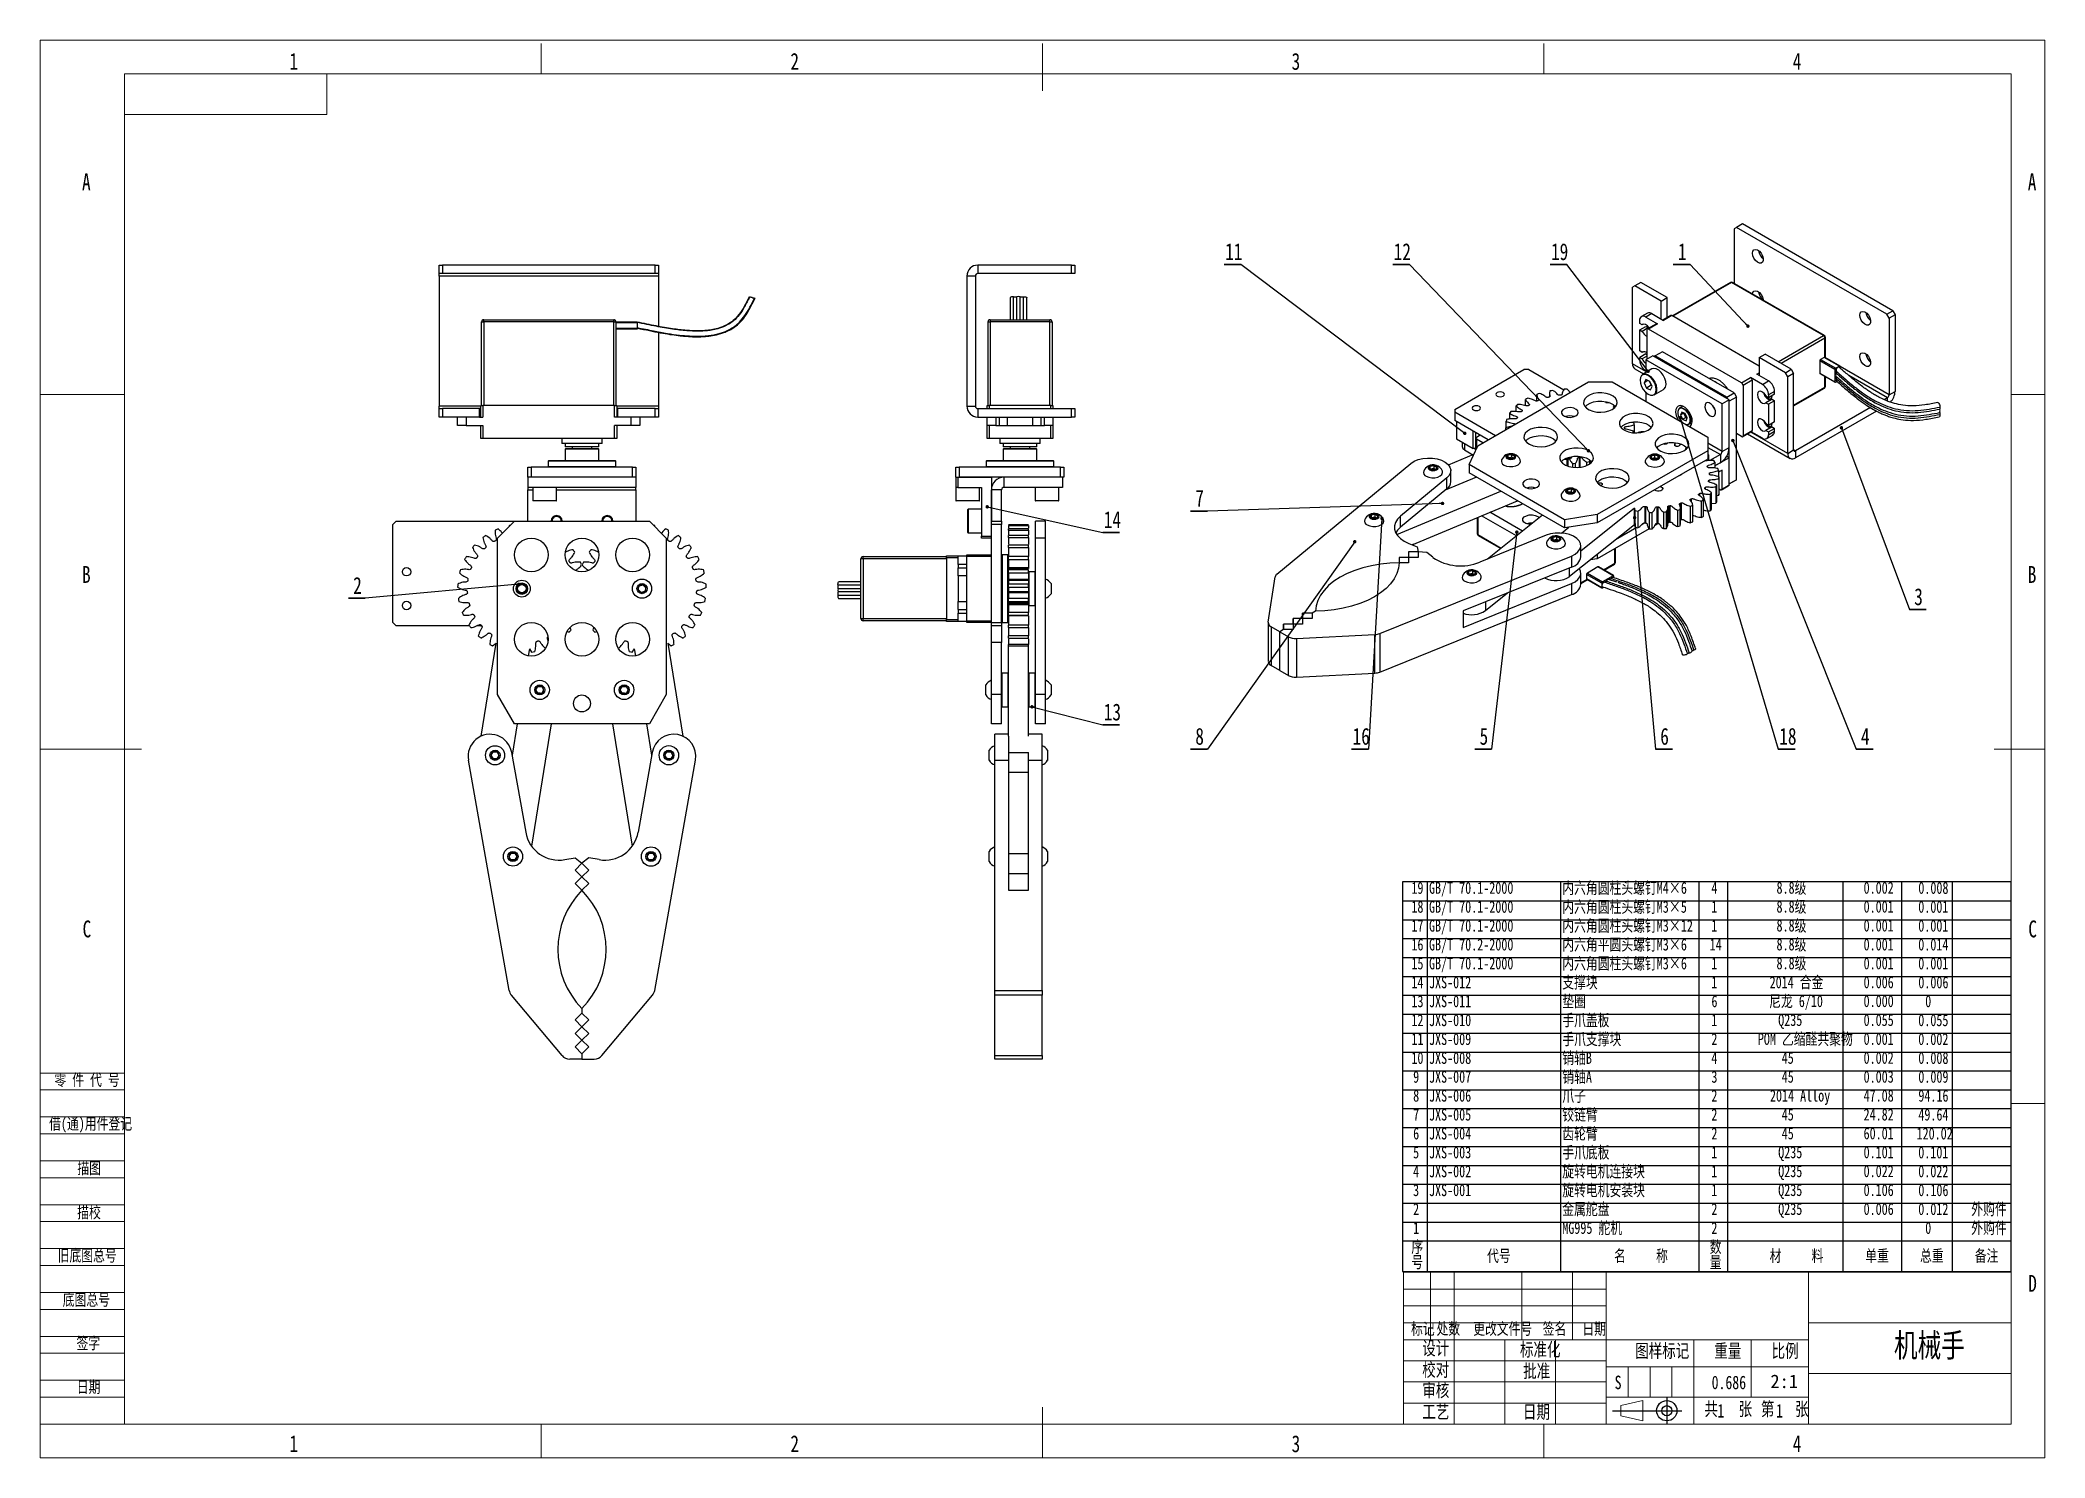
# Model space of a CAD drawing. Header units: millimetres. Extents: x 0 to 297, y 0 to 210.
import ezdxf

# ---------------------------------------------------------------- set-up
doc = ezdxf.new("R2010")
doc.units = ezdxf.units.MM
doc.header["$LTSCALE"] = 0.5
for name, color, linetype in [('02', 1, 'Continuous'), ('06', 5, 'Continuous'), ('12', 3, 'Continuous')]:
    doc.layers.add(name, color=color, linetype=linetype)
doc.styles.add('SLDTEXTSTYLE0', font='HYSWLONGFANGSONG.TTF')
doc.styles.add('SLDTEXTSTYLE1', font='HYSWLONGFANGSONG.TTF', dxfattribs={"bigfont": 'bigfont'})
doc.styles.add('SLDTEXTSTYLE2', font='仿宋_GB2312')
doc.styles.get("Standard").update_dxf_attribs({"font": 'HYSWLONGFANGSONG.TTF'})
doc.dimstyles.new('SLDDIMSTYLE0', dxfattribs={"dimtxt": 0, "dimasz": 0.508, "dimexe": 0, "dimexo": 0.0625, "dimgap": 0, "dimtad": 0, "dimtih": 1, "dimtoh": 1, "dimdec": 0, "dimrnd": 1e-09, "dimzin": 0, "dimdsep": 46, "dimtxsty": 'Standard', "dimblk1": 'DOT', "dimblk2": 'DOT', "dimsah": 1, "dimcen": 0.09, "dimadec": 0, "dimazin": 0, "dimtfac": 0.508, "dimtdec": 0, "dimtofl": 0, "dimtmove": 0, "dimatfit": 3, "dimldrblk": 'DOT', "dimfxl": 0, "dimfrac": 2, "dimtolj": 1, "dimtzin": 0, "dimarcsym": 0})

msp = doc.modelspace()

# ---------------------------------------------------------------- texts
at = {"layer": '12'}
for s, insert, char_height, attachment_point, style in [('1', (37.57, 208.1), 2.5, 2, 'SLDTEXTSTYLE0'), ('2', (111.79, 208.1), 2.5, 2, 'SLDTEXTSTYLE0'), ('3', (186.04, 208.1), 2.5, 2, 'SLDTEXTSTYLE0'), ('4', (260.28, 208.1), 2.5, 2, 'SLDTEXTSTYLE0'), ('A', (6.85, 190.25), 2.5, 2, 'SLDTEXTSTYLE0'), ('A', (295.1, 190.25), 2.5, 2, 'SLDTEXTSTYLE0'), ('B', (6.85, 132.1), 2.5, 2, 'SLDTEXTSTYLE0'), ('B', (295.1, 132.1), 2.5, 2, 'SLDTEXTSTYLE0'), ('C', (6.93, 79.6), 2.5, 2, 'SLDTEXTSTYLE0'), ('C', (295.18, 79.6), 2.5, 2, 'SLDTEXTSTYLE0'), ('\\M+197EB \\M+18C8F \\M+191E3 \\M+18D86', (2.12, 56.88), 1.75, 1, 'SLDTEXTSTYLE1'), ('\\M+18ED8(\\M+192CA)\\M+19770\\M+18C8F\\M+1936F记', (1.34, 50.39), 1.75, 1, 'SLDTEXTSTYLE1'), ('\\M+19560图', (7.27, 43.81), 1.75, 2, 'SLDTEXTSTYLE1'), ('\\M+19560\\M+18D5A', (7.25, 37.26), 1.75, 2, 'SLDTEXTSTYLE1'), ('\\M+18B8C\\M+192EA图总\\M+18D86', (2.6, 30.86), 1.75, 1, 'SLDTEXTSTYLE1'), ('D', (295.17, 27.1), 2.5, 2, 'SLDTEXTSTYLE0'), ('\\M+192EA图总\\M+18D86', (3.35, 24.31), 1.75, 1, 'SLDTEXTSTYLE1'), ('  签\\M+18E9A', (6.25, 17.87), 1.75, 2, 'SLDTEXTSTYLE1'), ('标记', (204.85, 20.01), 1.75, 2, 'SLDTEXTSTYLE1'), ('处\\M+19094', (208.62, 20.01), 1.75, 2, 'SLDTEXTSTYLE1'), ('\\M+18D58\\M+189FC\\M+195B6\\M+18C8F\\M+18D86', (216.68, 20.01), 1.75, 2, 'SLDTEXTSTYLE1'), ('签\\M+196BC', (224.36, 20.01), 1.75, 2, 'SLDTEXTSTYLE1'), ('\\M+193FA\\M+18AFA', (230.23, 20.01), 1.75, 2, 'SLDTEXTSTYLE1'), ('\\M+18AF7\\M+18A42\\M+18EE8', (279.89, 18.43), 3.5, 2, 'SLDTEXTSTYLE1'), ('设计', (206.76, 17.24), 2, 2, 'SLDTEXTSTYLE1'), ('标\\M+18F79\\M+189BB', (222.23, 17.05), 2, 2, 'SLDTEXTSTYLE1'), ('图样标记', (240.31, 16.86), 2, 2, 'SLDTEXTSTYLE1'), ('\\M+18F64\\M+197CA', (250.03, 16.86), 2, 2, 'SLDTEXTSTYLE1'), ('\\M+194E4\\M+197E1', (258.52, 16.86), 2, 2, 'SLDTEXTSTYLE1'), ('\\M+18D5A对', (206.76, 14.06), 2, 2, 'SLDTEXTSTYLE1'), ('\\M+194E1\\M+18F79', (221.71, 13.87), 2, 2, 'SLDTEXTSTYLE1'), ('S', (233.26, 12.18), 2, 1, 'SLDTEXTSTYLE0'), ('0.686', (250.18, 12.18), 2, 2, 'SLDTEXTSTYLE0'), ('2:1', (258.38, 12.34), 2, 2, 'SLDTEXTSTYLE2'), ('  \\M+193FA\\M+18AFA', (6.29, 11.39), 1.75, 2, 'SLDTEXTSTYLE1'), ('审\\M+18A6A', (206.77, 11.04), 2, 2, 'SLDTEXTSTYLE1'), ('\\M+18D48艺', (206.77, 7.84), 2, 2, 'SLDTEXTSTYLE1'), ('\\M+193FA\\M+18AFA', (221.68, 7.84), 2, 2, 'SLDTEXTSTYLE1'), ('\\M+18BA4   张 ', (250.09, 8.25), 2, 2, 'SLDTEXTSTYLE1'), ('1', (248.49, 7.98), 2, 1, 'SLDTEXTSTYLE0'), ('\\M+191E6   张', (258.46, 8.25), 2, 2, 'SLDTEXTSTYLE1'), ('1', (257.17, 7.98), 2, 1, 'SLDTEXTSTYLE0'), ('1', (37.57, 3.35), 2.5, 2, 'SLDTEXTSTYLE0'), ('2', (111.79, 3.35), 2.5, 2, 'SLDTEXTSTYLE0'), ('3', (186.04, 3.35), 2.5, 2, 'SLDTEXTSTYLE0'), ('4', (260.28, 3.35), 2.5, 2, 'SLDTEXTSTYLE0')]:
    msp.add_mtext(s, dxfattribs=dict(at, insert=insert, char_height=char_height, attachment_point=attachment_point, style=style))

# ---------------------------------------------------------------- blocks, each defined once
blk = doc.blocks.new('块1-第一视角')
at = {"color": 7, "linetype": 'Continuous', "lineweight": 15}
for p, q in [((132.51, 6.12), (129.26, 5.37)), ((132.51, 3.12), (132.51, 6.12)), ((129.26, 5.37), (129.26, 3.87)), ((129.26, 3.87), (132.51, 3.12))]:
    blk.add_line(p, q, dxfattribs=at)
for p, q in [((136.05, 6.52), (136.05, 2.71)), ((128.01, 4.62), (138.28, 4.62))]:
    blk.add_line(p, q)
for radius in [1.5, 0.75]:
    blk.add_circle((136.05, 4.62), radius)
blk = doc.blocks.new('SW_TABLEANNOTATION_0')
at = {"layer": '02', "color": 0}
for p, q in [((0, 0), (0, -57.7)), ((90.18, 0), (0, 0)), ((3.7, 0), (3.7, -53.17)), ((23.44, 0), (23.44, -53.17)), ((43.91, 0), (43.91, -53.17)), ((48.17, 0), (48.17, -53.17)), ((65.25, 0), (65.25, -53.17)), ((73.97, 0), (73.97, -53.17)), ((81.46, 0), (81.46, -53.17)), ((90.18, -57.7), (90.18, 0)), ((0, -2.8), (90.18, -2.8)), ((0, -5.6), (90.18, -5.6)), ((0, -8.4), (90.18, -8.4)), ((0, -11.19), (90.18, -11.19)), ((0, -13.99), (90.18, -13.99)), ((0, -16.79), (90.18, -16.79)), ((0, -19.59), (90.18, -19.59)), ((0, -22.39), (90.18, -22.39)), ((0, -25.19), (90.18, -25.19)), ((0, -27.98), (90.18, -27.98)), ((0, -30.78), (90.18, -30.78)), ((0, -33.58), (90.18, -33.58)), ((0, -36.38), (90.18, -36.38)), ((0, -39.18), (90.18, -39.18)), ((0, -41.98), (90.18, -41.98)), ((0, -44.78), (90.18, -44.78)), ((0, -47.57), (90.18, -47.57)), ((0, -50.37), (90.18, -50.37)), ((0, -53.17), (90.18, -53.17)), ((3.7, -53.17), (3.7, -57.7)), ((23.44, -53.17), (23.44, -57.7)), ((43.91, -53.17), (43.91, -57.7)), ((48.17, -53.17), (48.17, -57.7)), ((65.25, -53.17), (65.25, -57.7)), ((73.97, -53.17), (73.97, -57.7)), ((81.46, -53.17), (81.46, -57.7)), ((0, -57.7), (90.18, -57.7))]:
    blk.add_line(p, q, dxfattribs=at)
at = {"layer": '02', "color": 0, "char_height": 1.75, "attachment_point": 1}
for s, insert, style in [('GB/T 70.1-2000', (3.95, -0.01), 'SLDTEXTSTYLE0'), ('\\M+193E0\\M+1985A\\M+18A70圆\\M+1928C头\\M+19786钉M4\\M+1817E6', (23.69, -0.01), 'SLDTEXTSTYLE1'), ('8.8级', (55.43, 0.01), 'SLDTEXTSTYLE1'), ('19', (1.34, -0.01), 'SLDTEXTSTYLE0'), ('18', (1.34, -2.81), 'SLDTEXTSTYLE0'), ('GB/T 70.1-2000', (3.95, -2.81), 'SLDTEXTSTYLE0'), ('\\M+193E0\\M+1985A\\M+18A70圆\\M+1928C头\\M+19786钉M3\\M+1817E5', (23.69, -2.81), 'SLDTEXTSTYLE1'), ('4', (45.78, -0.01), 'SLDTEXTSTYLE0'), ('1', (45.78, -2.81), 'SLDTEXTSTYLE0'), ('8.8级', (55.43, -2.79), 'SLDTEXTSTYLE1'), ('0.002', (68.33, 0.01), 'SLDTEXTSTYLE0'), ('0.001', (68.33, -2.79), 'SLDTEXTSTYLE0'), ('0.008', (76.44, -0.01), 'SLDTEXTSTYLE0'), ('0.001', (76.43, -2.81), 'SLDTEXTSTYLE0'), ('17', (1.34, -5.61), 'SLDTEXTSTYLE0'), ('GB/T 70.1-2000', (3.95, -5.61), 'SLDTEXTSTYLE0'), ('\\M+193E0\\M+1985A\\M+18A70圆\\M+1928C头\\M+19786钉M3\\M+1817E12', (23.69, -5.61), 'SLDTEXTSTYLE1'), ('1', (45.78, -5.61), 'SLDTEXTSTYLE0'), ('8.8级', (55.43, -5.59), 'SLDTEXTSTYLE1'), ('0.001', (68.33, -5.59), 'SLDTEXTSTYLE0'), ('0.001', (76.43, -5.61), 'SLDTEXTSTYLE0'), ('16', (1.34, -8.4), 'SLDTEXTSTYLE0'), ('GB/T 70.2-2000', (3.95, -8.4), 'SLDTEXTSTYLE0'), ('\\M+193E0\\M+1985A\\M+18A70\\M+195BD圆头\\M+19786钉M3\\M+1817E6', (23.69, -8.4), 'SLDTEXTSTYLE1'), ('14', (45.53, -8.4), 'SLDTEXTSTYLE0'), ('8.8级', (55.43, -8.39), 'SLDTEXTSTYLE1'), ('0.001', (68.33, -8.39), 'SLDTEXTSTYLE0'), ('0.014', (76.43, -8.4), 'SLDTEXTSTYLE0'), ('15', (1.34, -11.2), 'SLDTEXTSTYLE0'), ('GB/T 70.1-2000', (3.95, -11.2), 'SLDTEXTSTYLE0'), ('\\M+193E0\\M+1985A\\M+18A70圆\\M+1928C头\\M+19786钉M3\\M+1817E6', (23.69, -11.2), 'SLDTEXTSTYLE1'), ('1', (45.78, -11.2), 'SLDTEXTSTYLE0'), ('8.8级', (55.43, -11.19), 'SLDTEXTSTYLE1'), ('0.001', (68.33, -11.19), 'SLDTEXTSTYLE0'), ('0.001', (76.43, -11.2), 'SLDTEXTSTYLE0'), ('14', (1.34, -14), 'SLDTEXTSTYLE0'), ('JXS-012', (3.95, -14), 'SLDTEXTSTYLE0'), ('\\M+18E78撑块', (23.69, -14), 'SLDTEXTSTYLE1'), ('1', (45.78, -14), 'SLDTEXTSTYLE0'), ('2014 \\M+18D87\\M+18BE0', (54.41, -13.99), 'SLDTEXTSTYLE1'), ('0.006', (68.33, -13.99), 'SLDTEXTSTYLE0'), ('0.006', (76.44, -14), 'SLDTEXTSTYLE0'), ('13', (1.34, -16.8), 'SLDTEXTSTYLE0'), ('JXS-011', (3.95, -16.8), 'SLDTEXTSTYLE0'), ('垫\\M+19A9F', (23.69, -16.8), 'SLDTEXTSTYLE1'), ('6', (45.79, -16.8), 'SLDTEXTSTYLE0'), ('\\M+193F2龙 6/10', (54.34, -16.78), 'SLDTEXTSTYLE1'), ('0.000', (68.33, -16.78), 'SLDTEXTSTYLE0'), ('0', (77.46, -16.8), 'SLDTEXTSTYLE0'), ('12', (1.34, -19.6), 'SLDTEXTSTYLE0'), ('JXS-010', (3.95, -19.6), 'SLDTEXTSTYLE0'), ('\\M+18EE8\\M+192DC\\M+1E1B3\\M+194C2', (23.69, -19.6), 'SLDTEXTSTYLE1'), ('1', (45.78, -19.6), 'SLDTEXTSTYLE0'), ('Q235', (55.68, -19.58), 'SLDTEXTSTYLE0'), ('0.055', (68.33, -19.58), 'SLDTEXTSTYLE0'), ('0.055', (76.43, -19.6), 'SLDTEXTSTYLE0'), ('11', (1.34, -22.4), 'SLDTEXTSTYLE0'), ('JXS-009', (3.95, -22.4), 'SLDTEXTSTYLE0'), ('\\M+18EE8\\M+192DC\\M+18E78撑块', (23.69, -22.4), 'SLDTEXTSTYLE1'), ('2', (45.78, -22.4), 'SLDTEXTSTYLE0'), ('POM \\M+189B3缩醛\\M+18BA4\\M+1E3DA\\M+195A8', (52.66, -22.38), 'SLDTEXTSTYLE1'), ('0.001', (68.33, -22.38), 'SLDTEXTSTYLE0'), ('0.002', (76.43, -22.4), 'SLDTEXTSTYLE0'), ('10', (1.34, -25.2), 'SLDTEXTSTYLE0'), ('JXS-008', (3.95, -25.2), 'SLDTEXTSTYLE0'), ('销轴B', (23.69, -25.2), 'SLDTEXTSTYLE1'), ('4', (45.78, -25.2), 'SLDTEXTSTYLE0'), ('45', (56.2, -25.18), 'SLDTEXTSTYLE0'), ('0.002', (68.33, -25.18), 'SLDTEXTSTYLE0'), ('0.008', (76.44, -25.2), 'SLDTEXTSTYLE0'), ('9', (1.6, -27.99), 'SLDTEXTSTYLE0'), ('JXS-007', (3.95, -27.99), 'SLDTEXTSTYLE0'), ('销轴A', (23.69, -27.99), 'SLDTEXTSTYLE1'), ('3', (45.78, -27.99), 'SLDTEXTSTYLE0'), ('45', (56.2, -27.98), 'SLDTEXTSTYLE0'), ('0.003', (68.33, -27.98), 'SLDTEXTSTYLE0'), ('0.009', (76.44, -27.99), 'SLDTEXTSTYLE0'), ('8', (1.6, -30.79), 'SLDTEXTSTYLE0'), ('JXS-006', (3.95, -30.79), 'SLDTEXTSTYLE0'), ('\\M+192DC\\M+18E71', (23.69, -30.79), 'SLDTEXTSTYLE1'), ('2', (45.78, -30.79), 'SLDTEXTSTYLE0'), ('2014 Alloy', (54.46, -30.78), 'SLDTEXTSTYLE0'), ('47.08', (68.33, -30.78), 'SLDTEXTSTYLE0'), ('94.16', (76.44, -30.79), 'SLDTEXTSTYLE0'), ('7', (1.6, -33.59), 'SLDTEXTSTYLE0'), ('JXS-005', (3.95, -33.59), 'SLDTEXTSTYLE0'), ('铰链\\M+1E45D', (23.69, -33.59), 'SLDTEXTSTYLE1'), ('2', (45.78, -33.59), 'SLDTEXTSTYLE0'), ('45', (56.2, -33.58), 'SLDTEXTSTYLE0'), ('24.82', (68.33, -33.58), 'SLDTEXTSTYLE0'), ('49.64', (76.44, -33.59), 'SLDTEXTSTYLE0'), ('6', (1.6, -36.39), 'SLDTEXTSTYLE0'), ('JXS-004', (3.95, -36.39), 'SLDTEXTSTYLE0'), ('齿轮\\M+1E45D', (23.69, -36.39), 'SLDTEXTSTYLE1'), ('2', (45.78, -36.39), 'SLDTEXTSTYLE0'), ('45', (56.2, -36.37), 'SLDTEXTSTYLE0'), ('60.01', (68.33, -36.37), 'SLDTEXTSTYLE0'), ('120.02', (76.18, -36.39), 'SLDTEXTSTYLE0'), ('5', (1.59, -39.19), 'SLDTEXTSTYLE0'), ('JXS-003', (3.95, -39.19), 'SLDTEXTSTYLE0'), ('\\M+18EE8\\M+192DC\\M+192EA\\M+194C2', (23.69, -39.19), 'SLDTEXTSTYLE1'), ('1', (45.78, -39.19), 'SLDTEXTSTYLE0'), ('Q235', (55.68, -39.17), 'SLDTEXTSTYLE0'), ('0.101', (68.33, -39.17), 'SLDTEXTSTYLE0'), ('0.101', (76.43, -39.19), 'SLDTEXTSTYLE0'), ('4', (1.59, -41.99), 'SLDTEXTSTYLE0'), ('JXS-002', (3.95, -41.99), 'SLDTEXTSTYLE0'), ('\\M+190F9转电\\M+18AF7连\\M+190DA块', (23.69, -41.99), 'SLDTEXTSTYLE1'), ('\\M+190F9转电\\M+18AF7\\M+188C0\\M+19195块', (23.69, -44.78), 'SLDTEXTSTYLE1'), ('1', (45.78, -41.99), 'SLDTEXTSTYLE0'), ('Q235', (55.68, -41.97), 'SLDTEXTSTYLE0'), ('0.022', (68.33, -41.97), 'SLDTEXTSTYLE0'), ('0.022', (76.43, -41.99), 'SLDTEXTSTYLE0'), ('3', (1.59, -44.78), 'SLDTEXTSTYLE0'), ('JXS-001', (3.95, -44.78), 'SLDTEXTSTYLE0'), ('\\M+18BE0\\M+191AE\\M+191C7盘', (23.69, -47.58), 'SLDTEXTSTYLE1'), ('1', (45.78, -44.78), 'SLDTEXTSTYLE0'), ('Q235', (55.68, -44.77), 'SLDTEXTSTYLE0'), ('0.106', (68.33, -44.77), 'SLDTEXTSTYLE0'), ('0.106', (76.44, -44.78), 'SLDTEXTSTYLE0'), ('\\M+18A4F购\\M+18C8F', (84.28, -47.58), 'SLDTEXTSTYLE1'), ('2', (1.59, -47.58), 'SLDTEXTSTYLE0'), ('1', (1.59, -50.38), 'SLDTEXTSTYLE0'), ('MG995 \\M+191C7\\M+18AF7', (23.69, -50.38), 'SLDTEXTSTYLE1'), ('2', (45.78, -47.58), 'SLDTEXTSTYLE0'), ('2', (45.78, -50.38), 'SLDTEXTSTYLE0'), ('Q235', (55.68, -47.57), 'SLDTEXTSTYLE0'), ('0.006', (68.33, -47.57), 'SLDTEXTSTYLE0'), ('0.012', (76.43, -47.58), 'SLDTEXTSTYLE0'), ('0', (77.46, -50.38), 'SLDTEXTSTYLE0'), ('\\M+18A4F购\\M+18C8F', (84.28, -50.38), 'SLDTEXTSTYLE1'), ('\\M+18F98', (1.34, -53.18), 'SLDTEXTSTYLE1'), ('\\M+19094', (45.53, -53.18), 'SLDTEXTSTYLE1'), ('\\M+18D86', (1.34, -55.43), 'SLDTEXTSTYLE1'), ('\\M+191E3\\M+18D86', (12.55, -54.5), 'SLDTEXTSTYLE1'), ('\\M+196BC     \\M+18FCC', (31.37, -54.5), 'SLDTEXTSTYLE1'), ('\\M+197CA', (45.53, -55.43), 'SLDTEXTSTYLE1'), ('\\M+18DDE     \\M+197BF', (54.41, -54.5), 'SLDTEXTSTYLE1'), ('单\\M+18F64', (68.58, -54.5), 'SLDTEXTSTYLE1'), ('总\\M+18F64', (76.69, -54.5), 'SLDTEXTSTYLE1'), ('备\\M+1928D', (84.8, -54.5), 'SLDTEXTSTYLE1')]:
    blk.add_mtext(s, dxfattribs=dict(at, insert=insert, style=style))
blk = doc.blocks.new('SW_NOTE_0')
at = {"layer": '12', "color": 0}
for p, q in [((-2.49, 0), (0, 0)), ((0, 0), (-2.49, 0)), ((-2.49, 0), (0, 0)), ((0, 0), (-2.49, 0)), ((-2.49, 0), (0, 0)), ((0, 0), (-2.49, 0))]:
    blk.add_line(p, q, dxfattribs=at)
at = {"layer": '12', "color": 0, "insert": (-2.34, 3.15), "char_height": 2.5, "attachment_point": 1, "style": 'SLDTEXTSTYLE0'}
blk.add_mtext('11', dxfattribs=at)
blk = doc.blocks.new('_DOT')
at = {"color": 0, "linetype": 'ByBlock', "lineweight": -2}
blk.add_line((-0.5, 0), (-1, 0), dxfattribs=at)
at = {"color": 0, "linetype": 'ByBlock', "const_width": 0.5}
blk.add_lwpolyline([(-0.25, 0, 1), (0.25, 0, 1)], format="xyb", close=True, dxfattribs=at)
blk = doc.blocks.new('SW_NOTE_1')
at = {"layer": '12', "color": 0}
for p, q in [((-2.49, 0), (0, 0)), ((0, 0), (-2.49, 0)), ((-2.49, 0), (0, 0)), ((0, 0), (-2.49, 0)), ((-2.49, 0), (0, 0)), ((0, 0), (-2.49, 0))]:
    blk.add_line(p, q, dxfattribs=at)
at = {"layer": '12', "color": 0, "insert": (-1.79, 3.15), "char_height": 2.5, "attachment_point": 1, "style": 'SLDTEXTSTYLE0'}
blk.add_mtext('5', dxfattribs=at)
blk = doc.blocks.new('SW_NOTE_2')
at = {"layer": '12', "color": 0}
for p, q in [((-2.49, 0), (0, 0)), ((0, 0), (-2.49, 0)), ((-2.49, 0), (0, 0)), ((0, 0), (-2.49, 0)), ((-2.49, 0), (0, 0)), ((0, 0), (-2.49, 0))]:
    blk.add_line(p, q, dxfattribs=at)
at = {"layer": '12', "color": 0, "insert": (-2.34, 3.15), "char_height": 2.5, "attachment_point": 1, "style": 'SLDTEXTSTYLE0'}
blk.add_mtext('12', dxfattribs=at)
blk = doc.blocks.new('SW_NOTE_3')
at = {"layer": '12', "color": 0}
for p, q in [((-2.49, 0), (0, 0)), ((0, 0), (-2.49, 0)), ((-2.49, 0), (0, 0)), ((0, 0), (-2.49, 0)), ((-2.49, 0), (0, 0)), ((0, 0), (-2.49, 0))]:
    blk.add_line(p, q, dxfattribs=at)
at = {"layer": '12', "color": 0, "insert": (-2.34, 3.15), "char_height": 2.5, "attachment_point": 1, "style": 'SLDTEXTSTYLE0'}
blk.add_mtext('19', dxfattribs=at)
blk = doc.blocks.new('SW_NOTE_4')
at = {"layer": '12', "color": 0}
for p, q in [((0, 0), (2.49, 0)), ((2.49, 0), (0, 0)), ((0, 0), (2.49, 0)), ((2.49, 0), (0, 0)), ((0, 0), (2.49, 0)), ((2.49, 0), (0, 0))]:
    blk.add_line(p, q, dxfattribs=at)
at = {"layer": '12', "color": 0, "insert": (0.15, 3.15), "char_height": 2.5, "attachment_point": 1, "style": 'SLDTEXTSTYLE0'}
blk.add_mtext('18', dxfattribs=at)
blk = doc.blocks.new('SW_NOTE_5')
at = {"layer": '12', "color": 0}
for p, q in [((-2.49, 0), (0, 0)), ((0, 0), (-2.49, 0)), ((-2.49, 0), (0, 0)), ((0, 0), (-2.49, 0)), ((-2.49, 0), (0, 0)), ((0, 0), (-2.49, 0))]:
    blk.add_line(p, q, dxfattribs=at)
at = {"layer": '12', "color": 0, "insert": (-1.79, 3.15), "char_height": 2.5, "attachment_point": 1, "style": 'SLDTEXTSTYLE0'}
blk.add_mtext('1', dxfattribs=at)
blk = doc.blocks.new('SW_NOTE_6')
at = {"layer": '12', "color": 0}
for p, q in [((0, 0), (2.49, 0)), ((2.49, 0), (0, 0)), ((0, 0), (2.49, 0)), ((2.49, 0), (0, 0)), ((0, 0), (2.49, 0)), ((2.49, 0), (0, 0))]:
    blk.add_line(p, q, dxfattribs=at)
at = {"layer": '12', "color": 0, "insert": (0.7, 3.15), "char_height": 2.5, "attachment_point": 1, "style": 'SLDTEXTSTYLE0'}
blk.add_mtext('3', dxfattribs=at)
blk = doc.blocks.new('SW_NOTE_7')
at = {"layer": '12', "color": 0}
for p, q in [((0, 0), (2.49, 0)), ((2.49, 0), (0, 0)), ((0, 0), (2.49, 0)), ((2.49, 0), (0, 0)), ((0, 0), (2.49, 0)), ((2.49, 0), (0, 0))]:
    blk.add_line(p, q, dxfattribs=at)
at = {"layer": '12', "color": 0, "insert": (0.7, 3.15), "char_height": 2.5, "attachment_point": 1, "style": 'SLDTEXTSTYLE0'}
blk.add_mtext('4', dxfattribs=at)
blk = doc.blocks.new('SW_NOTE_8')
at = {"layer": '12', "color": 0}
for p, q in [((0, 0), (2.49, 0)), ((2.49, 0), (0, 0)), ((0, 0), (2.49, 0)), ((2.49, 0), (0, 0)), ((0, 0), (2.49, 0)), ((2.49, 0), (0, 0))]:
    blk.add_line(p, q, dxfattribs=at)
at = {"layer": '12', "color": 0, "insert": (0.7, 3.15), "char_height": 2.5, "attachment_point": 1, "style": 'SLDTEXTSTYLE0'}
blk.add_mtext('6', dxfattribs=at)
blk = doc.blocks.new('SW_NOTE_9')
at = {"layer": '12', "color": 0}
for p, q in [((-2.49, 0), (0, 0)), ((0, 0), (-2.49, 0)), ((-2.49, 0), (0, 0)), ((0, 0), (-2.49, 0)), ((-2.49, 0), (0, 0)), ((0, 0), (-2.49, 0))]:
    blk.add_line(p, q, dxfattribs=at)
at = {"layer": '12', "color": 0, "insert": (-1.79, 3.15), "char_height": 2.5, "attachment_point": 1, "style": 'SLDTEXTSTYLE0'}
blk.add_mtext('8', dxfattribs=at)
blk = doc.blocks.new('SW_NOTE_10')
at = {"layer": '12', "color": 0}
for p, q in [((-2.49, 0), (0, 0)), ((0, 0), (-2.49, 0)), ((-2.49, 0), (0, 0)), ((0, 0), (-2.49, 0)), ((-2.49, 0), (0, 0)), ((0, 0), (-2.49, 0))]:
    blk.add_line(p, q, dxfattribs=at)
at = {"layer": '12', "color": 0, "insert": (-2.34, 3.15), "char_height": 2.5, "attachment_point": 1, "style": 'SLDTEXTSTYLE0'}
blk.add_mtext('16', dxfattribs=at)
blk = doc.blocks.new('SW_NOTE_11')
at = {"layer": '12', "color": 0}
for p, q in [((-2.49, 0), (0, 0)), ((0, 0), (-2.49, 0)), ((-2.49, 0), (0, 0)), ((0, 0), (-2.49, 0)), ((-2.49, 0), (0, 0)), ((0, 0), (-2.49, 0))]:
    blk.add_line(p, q, dxfattribs=at)
at = {"layer": '12', "color": 0, "insert": (-1.79, 3.15), "char_height": 2.5, "attachment_point": 1, "style": 'SLDTEXTSTYLE0'}
blk.add_mtext('7', dxfattribs=at)
blk = doc.blocks.new('SW_NOTE_12')
at = {"layer": '12', "color": 0}
for p, q in [((-2.49, 0), (0, 0)), ((0, 0), (-2.49, 0)), ((-2.49, 0), (0, 0)), ((0, 0), (-2.49, 0)), ((-2.49, 0), (0, 0)), ((0, 0), (-2.49, 0))]:
    blk.add_line(p, q, dxfattribs=at)
at = {"layer": '12', "color": 0, "insert": (-1.79, 3.15), "char_height": 2.5, "attachment_point": 1, "style": 'SLDTEXTSTYLE0'}
blk.add_mtext('2', dxfattribs=at)
blk = doc.blocks.new('SW_NOTE_13')
at = {"layer": '12', "color": 0}
for p, q in [((0, 0), (2.49, 0)), ((2.49, 0), (0, 0)), ((0, 0), (2.49, 0)), ((2.49, 0), (0, 0)), ((0, 0), (2.49, 0)), ((2.49, 0), (0, 0))]:
    blk.add_line(p, q, dxfattribs=at)
at = {"layer": '12', "color": 0, "insert": (0.15, 3.15), "char_height": 2.5, "attachment_point": 1, "style": 'SLDTEXTSTYLE0'}
blk.add_mtext('14', dxfattribs=at)
blk = doc.blocks.new('SW_NOTE_14')
at = {"layer": '12', "color": 0}
for p, q in [((0, 0), (2.49, 0)), ((2.49, 0), (0, 0)), ((0, 0), (2.49, 0)), ((2.49, 0), (0, 0)), ((0, 0), (2.49, 0)), ((2.49, 0), (0, 0))]:
    blk.add_line(p, q, dxfattribs=at)
at = {"layer": '12', "color": 0, "insert": (0.15, 3.15), "char_height": 2.5, "attachment_point": 1, "style": 'SLDTEXTSTYLE0'}
blk.add_mtext('13', dxfattribs=at)

# ---------------------------------------------------------------- linework, layer by layer
for p, q in [((251.3, 182.26), (250.95, 182.06)), ((250.95, 182.06), (250.95, 173.98)), ((252.18, 182.77), (251.3, 182.26)), ((273.57, 169.41), (251.3, 182.26)), ((274.46, 169.92), (252.18, 182.77)), ((59.1, 175.42), (59.1, 176.67)), ((59.1, 176.67), (59.6, 176.67)), ((59.6, 175.42), (59.1, 175.42)), ((59.1, 175.05), (59.1, 175.42)), ((59.6, 176.67), (59.6, 175.42)), ((91.1, 176.67), (59.6, 176.67)), ((91.1, 175.42), (59.6, 175.42)), ((91.1, 175.42), (91.1, 176.67)), ((91.1, 176.67), (91.6, 176.67)), ((91.6, 175.42), (91.1, 175.42)), ((91.6, 176.67), (91.6, 175.42)), ((91.6, 175.42), (91.6, 175.05)), ((138.92, 176.67), (138.92, 175.42)), ((152.8, 176.67), (138.92, 176.67)), ((152.8, 175.42), (138.92, 175.42)), ((152.8, 175.42), (152.8, 176.67)), ((152.8, 176.67), (153.3, 176.67)), ((153.3, 175.42), (152.8, 175.42)), ((153.3, 176.67), (153.3, 175.42)), ((91.6, 175.05), (59.1, 175.05)), ((59.1, 175.05), (59.1, 155.79)), ((91.6, 175.05), (91.6, 167.6)), ((138.55, 175.05), (137.3, 175.05)), ((137.3, 175.05), (137.3, 155.79)), ((138.55, 175.05), (138.55, 155.79)), ((236.27, 173.59), (235.92, 173.39)), ((235.92, 162.05), (235.92, 173.39)), ((237.16, 174.1), (236.27, 173.59)), ((240.16, 171.35), (236.27, 173.59)), ((241.05, 171.86), (237.16, 174.1)), ((250.41, 174.1), (241.81, 169.14)), ((250.57, 174.09), (241.9, 169.09)), ((264.19, 166.23), (250.57, 174.09)), ((264.35, 166.24), (250.73, 174.1)), ((144.19, 171.98), (144.7, 171.98)), ((145.17, 171.98), (145.68, 171.98)), ((238.13, 169.56), (237.23, 169.04)), ((238.76, 169.5), (237.86, 168.98)), ((238.76, 169.5), (240.51, 168.49)), ((240.16, 171.35), (241.05, 171.86)), ((240.16, 168.69), (240.16, 171.35)), ((241.05, 168.91), (241.05, 171.86)), ((273.57, 169.41), (274.46, 169.92)), ((273.93, 168.79), (273.57, 169.41)), ((274.81, 169.3), (273.93, 168.79)), ((274.46, 169.92), (274.81, 169.3)), ((274.81, 169.3), (274.81, 157.97)), ((65.4, 155.89), (65.4, 168.27)), ((65.4, 168.27), (65.72, 168.27)), ((65.72, 168.27), (65.72, 168.59)), ((65.72, 168.59), (84.98, 168.59)), ((65.72, 168.27), (65.72, 155.89)), ((84.98, 168.27), (65.72, 168.27)), ((84.98, 168.27), (84.98, 168.59)), ((84.98, 155.89), (84.98, 168.27)), ((84.98, 168.27), (85.3, 168.27)), ((85.3, 168.27), (85.3, 155.89)), ((85.3, 168.27), (88.47, 168.27)), ((88.47, 168.11), (85.3, 168.11)), ((85.3, 167.35), (88.47, 167.35)), ((88.47, 167.19), (85.3, 167.19)), ((88.47, 168.27), (88.47, 168.11)), ((88.47, 168.11), (88.47, 167.35)), ((88.47, 167.35), (88.47, 167.19)), ((91.6, 166.72), (91.6, 155.79)), ((140.43, 168.27), (140.74, 168.27)), ((140.43, 155.89), (140.43, 168.27)), ((140.74, 168.59), (140.74, 168.27)), ((140.74, 168.59), (149.61, 168.59)), ((140.74, 168.27), (140.74, 155.89)), ((149.61, 168.27), (140.74, 168.27)), ((149.61, 168.27), (149.61, 168.59)), ((149.61, 155.89), (149.61, 168.27)), ((149.61, 168.27), (149.92, 168.27)), ((149.92, 168.27), (149.92, 155.89)), ((236.97, 168.04), (236.97, 168.46)), ((237.34, 167.82), (236.97, 168.04)), ((236.97, 167.08), (237.86, 167.6)), ((236.97, 163.96), (236.97, 167.08)), ((236.97, 167.08), (237.34, 166.86)), ((237.5, 167.91), (237.34, 167.82)), ((238.24, 167.38), (237.34, 166.86)), ((237.86, 168.98), (239.61, 167.97)), ((237.86, 167.6), (238.24, 167.38)), ((238.04, 167.06), (238.04, 162.74)), ((239.45, 167.99), (238.11, 167.21)), ((238.24, 167.38), (238.28, 167.31)), ((239.61, 167.97), (238.27, 167.19)), ((252.06, 159.23), (238.27, 167.19)), ((238.33, 167.44), (238.37, 167.36)), ((241.56, 169.21), (240.42, 168.54)), ((241.72, 169.19), (240.51, 168.49)), ((254.66, 161.72), (241.72, 169.19)), ((273.93, 168.79), (273.93, 157.46)), ((237.34, 163.74), (236.97, 163.96)), ((237.86, 163.52), (236.97, 163)), ((237.5, 163.83), (237.34, 163.74)), ((237.86, 163.52), (238.04, 163.41)), ((240.34, 163.85), (239.28, 163.24)), ((250.95, 157.73), (240.34, 163.85)), ((254.66, 162.98), (255.54, 163.49)), ((259.43, 161.24), (255.54, 163.49)), ((257.49, 162.36), (264.19, 166.23)), ((264.41, 165.84), (257.94, 162.1)), ((264.41, 162.99), (264.41, 165.84)), ((264.51, 162.93), (264.51, 165.97)), ((209.58, 155.29), (219.83, 161.21)), ((220.54, 161.21), (219.83, 161.21)), ((220.54, 161.21), (225.74, 158.21)), ((237.86, 160.93), (235.92, 162.05)), ((236.26, 161.31), (237.53, 160.58)), ((236.97, 162.58), (236.97, 163)), ((236.97, 163), (237.34, 162.78)), ((238.04, 163.18), (237.34, 162.78)), ((238.76, 161.29), (237.38, 160.49)), ((238.92, 163.25), (237.86, 162.64)), ((237.86, 162.64), (237.86, 160.77)), ((249.18, 156.11), (237.86, 162.64)), ((250.24, 156.72), (238.92, 163.25)), ((239.28, 163.24), (239.11, 163.14)), ((249.89, 157.12), (239.28, 163.24)), ((254.31, 160.52), (254.66, 160.73)), ((256.06, 159.51), (254.31, 160.52)), ((254.66, 162.98), (254.66, 160.32)), ((258.55, 160.73), (254.66, 162.98)), ((258.55, 160.73), (259.43, 161.24)), ((258.9, 160.12), (258.55, 160.73)), ((259.78, 160.63), (258.9, 160.12)), ((259.43, 161.24), (259.78, 160.63)), ((259.78, 149.29), (259.78, 160.63)), ((263.65, 162.49), (263.65, 160.68)), ((265.89, 161.2), (263.65, 162.49)), ((263.65, 160.68), (265.89, 159.38)), ((263.68, 160.6), (265.93, 159.31)), ((264.3, 163), (263.76, 162.69)), ((263.76, 162.69), (266.01, 161.39)), ((266.55, 161.7), (264.3, 163)), ((266.62, 161.71), (264.38, 163)), ((265.89, 161.2), (265.89, 159.38)), ((266.55, 161.7), (266.01, 161.39)), ((266.09, 160.95), (266.09, 160.65)), ((273.93, 157.46), (266.66, 161.66)), ((266.66, 161.44), (266.66, 161.64)), ((213, 149.91), (229.38, 159.37)), ((221.74, 156.54), (221.74, 157.52)), ((223.61, 157.62), (223.61, 157.16)), ((229.38, 159.37), (232.91, 159.37)), ((232.91, 159.37), (247.06, 151.21)), ((237.86, 159.73), (237.61, 159.24)), ((238.2, 159.58), (237.61, 159.24)), ((237.61, 159.24), (237.97, 158.46)), ((238.47, 159.45), (237.86, 159.73)), ((237.86, 157.83), (237.86, 156.51)), ((238.67, 158.87), (237.97, 158.46)), ((237.97, 158.46), (238.57, 158.18)), ((238.39, 159.49), (238.67, 158.87)), ((238.82, 158.67), (238.47, 159.45)), ((238.57, 158.18), (238.82, 158.67)), ((238.67, 158.87), (238.75, 158.83)), ((239.13, 157.46), (240.51, 158.26)), ((249.89, 157.12), (250.95, 157.73)), ((250.95, 157.73), (251.3, 157.12)), ((252.06, 159.23), (253.41, 160.01)), ((253.64, 159.62), (252.29, 158.84)), ((252.29, 158.84), (252.29, 151.4)), ((255.16, 159), (253.41, 160.01)), ((253.64, 159.62), (253.64, 152.17)), ((255.16, 159), (256.06, 159.51)), ((256.96, 157.96), (256.06, 157.44)), ((256.96, 157.54), (256.06, 157.02)), ((256.06, 157.44), (256.06, 157.02)), ((256.96, 157.54), (256.96, 157.96)), ((258.9, 148.78), (258.9, 160.12)), ((259.78, 155.93), (264.41, 158.6)), ((259.78, 155.82), (264.35, 158.46)), ((264.41, 158.6), (264.41, 160.18)), ((264.51, 158.73), (264.51, 160.13)), ((266.01, 159.32), (266.21, 159.43)), ((266.02, 160.23), (267.02, 159.38)), ((266.09, 160.15), (266.09, 159.85)), ((273.67, 157.01), (267.97, 160.3)), ((273.93, 157.46), (274.81, 157.97)), ((59.1, 155.42), (59.1, 155.79)), ((65.27, 155.79), (59.1, 155.79)), ((59.1, 154.17), (59.1, 155.42)), ((59.1, 155.42), (59.6, 155.42)), ((59.6, 155.42), (59.6, 154.17)), ((65.1, 155.42), (59.6, 155.42)), ((65.1, 154.17), (65.1, 155.42)), ((65.27, 155.42), (65.1, 155.42)), ((65.27, 154.17), (65.27, 155.89)), ((65.27, 155.89), (65.59, 155.89)), ((65.59, 155.89), (65.59, 154.17)), ((85.11, 155.89), (65.59, 155.89)), ((85.11, 154.17), (85.11, 155.89)), ((85.11, 155.89), (85.42, 155.89)), ((85.42, 155.89), (85.42, 154.17)), ((91.6, 155.79), (85.42, 155.79)), ((85.6, 155.42), (85.42, 155.42)), ((85.6, 154.17), (85.6, 155.42)), ((91.1, 155.42), (85.6, 155.42)), ((91.1, 154.17), (91.1, 155.42)), ((91.1, 155.42), (91.6, 155.42)), ((91.6, 155.79), (91.6, 155.42)), ((91.6, 155.42), (91.6, 154.17)), ((137.3, 155.79), (138.55, 155.79)), ((138.92, 155.42), (138.92, 154.17)), ((138.92, 155.42), (152.8, 155.42)), ((140.3, 155.89), (140.62, 155.89)), ((140.3, 155.42), (140.3, 155.89)), ((149.73, 155.89), (140.62, 155.89)), ((140.62, 155.89), (140.62, 155.42)), ((149.73, 155.89), (150.05, 155.89)), ((149.73, 155.42), (149.73, 155.89)), ((150.05, 155.89), (150.05, 155.42)), ((152.8, 154.17), (152.8, 155.42)), ((152.8, 155.42), (153.3, 155.42)), ((153.3, 155.42), (153.3, 154.17)), ((209.58, 155.29), (209.58, 154.88)), ((215.59, 151.41), (209.58, 154.88)), ((209.58, 154.88), (209.58, 153.66)), ((217.71, 153.86), (217.71, 154.74)), ((218.68, 154.98), (218.68, 155.83)), ((220.04, 155.86), (220.04, 156.78)), ((232.25, 156.38), (232.25, 156.26)), ((243.38, 155.76), (242.87, 155.47)), ((243.2, 154.9), (243.02, 154.45)), ((243.48, 154.72), (243.02, 154.45)), ((243.02, 154.45), (243.34, 153.81)), ((243.7, 154.71), (243.2, 154.9)), ((243.51, 154.78), (243.48, 154.72)), ((243.48, 154.72), (243.8, 154.08)), ((244.02, 154.07), (243.7, 154.71)), ((250.24, 156.72), (249.18, 156.11)), ((249.18, 149.06), (249.18, 156.11)), ((250.05, 156.83), (249.89, 157.12)), ((251.3, 157.12), (250.24, 156.51)), ((250.24, 149.67), (250.24, 156.72)), ((250.24, 144.26), (250.24, 156.51)), ((251.3, 144.87), (251.3, 157.12)), ((256.06, 157.02), (255.68, 157.24)), ((256.58, 156.8), (255.68, 156.28)), ((255.68, 156.28), (256.06, 156.06)), ((256.96, 156.58), (256.06, 156.06)), ((256.06, 156.06), (256.06, 152.94)), ((256.58, 156.8), (256.96, 156.58)), ((256.59, 157.27), (256.59, 157.32)), ((256.96, 153.45), (256.96, 156.58)), ((271.17, 155.56), (260.05, 149.14)), ((272.06, 155.06), (260.05, 148.12)), ((273.67, 157.01), (273.2, 156.74)), ((273.67, 156.54), (273.67, 157.01)), ((281.41, 155.64), (281.41, 155.35)), ((281.41, 154.84), (281.41, 154.55)), ((59.6, 154.17), (59.1, 154.17)), ((65.1, 154.17), (59.6, 154.17)), ((61.85, 152.9), (61.85, 154.17)), ((63.12, 152.9), (61.85, 152.9)), ((63.12, 154.17), (63.12, 152.9)), ((63.12, 152.9), (65.59, 152.9)), ((65.1, 154.17), (65.59, 154.17)), ((65.27, 151), (65.27, 152.9)), ((65.59, 152.9), (65.59, 151)), ((85.6, 154.17), (85.11, 154.17)), ((85.11, 151), (85.11, 152.9)), ((87.58, 152.9), (85.11, 152.9)), ((85.42, 152.9), (85.42, 151)), ((91.1, 154.17), (85.6, 154.17)), ((87.58, 152.9), (87.58, 154.17)), ((88.85, 152.9), (87.58, 152.9)), ((88.85, 154.17), (88.85, 152.9)), ((91.6, 154.17), (91.1, 154.17)), ((138.92, 154.17), (152.8, 154.17)), ((140.3, 152.9), (140.3, 154.17)), ((141.57, 152.9), (140.3, 152.9)), ((140.3, 151), (140.3, 152.9)), ((140.62, 152.9), (140.62, 151)), ((141.57, 154.17), (141.57, 152.9)), ((141.57, 152.9), (142.09, 152.9)), ((142.09, 154.17), (142.09, 152.9)), ((142.09, 152.9), (143.26, 152.9)), ((143.26, 154.17), (143.26, 152.9)), ((143.26, 152.9), (147.09, 152.9)), ((147.09, 152.9), (147.09, 154.17)), ((147.09, 152.9), (148.26, 152.9)), ((148.26, 154.17), (148.26, 152.9)), ((148.26, 152.9), (148.78, 152.9)), ((148.78, 152.9), (148.78, 154.17)), ((150.05, 152.9), (148.78, 152.9)), ((149.73, 151), (149.73, 152.9)), ((150.05, 154.17), (150.05, 152.9)), ((150.05, 152.9), (150.05, 151)), ((153.3, 154.17), (152.8, 154.17)), ((214.53, 150.8), (209.58, 153.66)), ((209.83, 153.51), (209.83, 150.94)), ((212.3, 149.51), (212.3, 152.08)), ((212.66, 151.88), (212.66, 149.51)), ((213.36, 151.47), (212.79, 151.14)), ((217.1, 152.58), (217.1, 152.29)), ((217.13, 152.3), (217.13, 152.31)), ((217.18, 152.6), (217.18, 153.54)), ((234.71, 152.62), (234.71, 152.52)), ((236.11, 153.29), (235.62, 153.38)), ((235.81, 153.42), (235.81, 153.34)), ((236.06, 151.82), (236.06, 152.06)), ((236.14, 153.02), (236.14, 151.82)), ((236.75, 151.85), (236.69, 151.81)), ((243.8, 154.08), (243.34, 153.81)), ((243.34, 153.81), (243.84, 153.62)), ((243.8, 154.08), (244, 154.01)), ((243.84, 153.62), (244.02, 154.07)), ((244.24, 153.09), (244.75, 153.38)), ((252.06, 151.27), (251.3, 151.71)), ((252.22, 151.25), (253.57, 152.03)), ((252.29, 151.4), (253.64, 152.17)), ((252.95, 151.67), (259.24, 148.04)), ((258.9, 148.78), (253.43, 151.95)), ((255.16, 151.04), (253.5, 151.99)), ((256.06, 152.94), (255.68, 153.15)), ((256.58, 152.71), (255.68, 152.19)), ((255.68, 152.19), (256.06, 151.98)), ((255.8, 150.97), (256.69, 151.49)), ((256.96, 153.45), (256.06, 152.94)), ((256.06, 151.98), (256.96, 152.49)), ((256.06, 151.55), (256.96, 152.07)), ((256.06, 151.98), (256.06, 151.55)), ((256.58, 152.71), (256.96, 152.49)), ((256.59, 153.19), (256.59, 153.24)), ((256.96, 152.07), (256.96, 152.49)), ((65.59, 151), (65.27, 151)), ((85.11, 151), (65.59, 151)), ((77.27, 151), (77.27, 150.3)), ((77.27, 150.3), (77.32, 150.25)), ((77.27, 150.3), (83.27, 150.3)), ((83.22, 150.25), (77.32, 150.25)), ((77.77, 150.25), (77.77, 149.8)), ((77.77, 149.8), (77.82, 149.75)), ((77.77, 149.8), (82.77, 149.8)), ((77.87, 149.5), (77.77, 149.4)), ((77.77, 149.4), (77.77, 147.75)), ((82.04, 149.4), (77.77, 149.4)), ((82.72, 149.75), (77.82, 149.75)), ((77.87, 149.5), (81.97, 149.5)), ((78.82, 149.75), (78.82, 149.5)), ((81.72, 149.5), (81.72, 149.75)), ((81.97, 149.5), (82.67, 149.5)), ((82.77, 149.4), (82.04, 149.4)), ((82.77, 149.4), (82.67, 149.5)), ((82.72, 149.75), (82.77, 149.8)), ((82.77, 149.8), (82.77, 150.25)), ((82.77, 147.75), (82.77, 149.4)), ((83.22, 150.25), (83.27, 150.3)), ((83.27, 150.3), (83.27, 151)), ((85.42, 151), (85.11, 151)), ((140.62, 151), (140.3, 151)), ((149.73, 151), (140.62, 151)), ((142.17, 151), (142.17, 150.3)), ((142.17, 150.3), (142.22, 150.25)), ((142.17, 150.3), (148.17, 150.3)), ((148.12, 150.25), (142.22, 150.25)), ((142.67, 150.25), (142.67, 149.8)), ((142.67, 149.8), (142.72, 149.75)), ((142.67, 149.8), (147.67, 149.8)), ((142.77, 149.5), (142.67, 149.4)), ((142.67, 149.4), (142.67, 147.75)), ((147.67, 149.4), (142.67, 149.4)), ((147.62, 149.75), (142.72, 149.75)), ((142.77, 149.5), (147.57, 149.5)), ((143.72, 149.75), (143.72, 149.5)), ((146.62, 149.5), (146.62, 149.75)), ((147.67, 149.4), (147.57, 149.5)), ((147.62, 149.75), (147.67, 149.8)), ((147.67, 149.8), (147.67, 150.25)), ((147.67, 147.75), (147.67, 149.4)), ((148.12, 150.25), (148.17, 150.3)), ((148.17, 150.3), (148.17, 151)), ((150.05, 151), (149.73, 151)), ((208.64, 147.08), (212.41, 148.65)), ((209.83, 150.94), (212.3, 149.51)), ((210.67, 150.45), (210.67, 149.82)), ((211.04, 150.24), (211.04, 149.3)), ((211.04, 149.3), (212.27, 148.59)), ((211.7, 147.13), (213, 149.91)), ((212.66, 149.51), (212.3, 149.51)), ((212.48, 149.51), (212.74, 149.36)), ((212.66, 149.51), (212.7, 149.53)), ((212.7, 151.01), (212.7, 149.46)), ((213.73, 150.34), (212.79, 150.88)), ((212.79, 150.88), (212.79, 149.48)), ((217.33, 148.23), (217.49, 148.55)), ((217.49, 148.55), (218.04, 148.63)), ((217.49, 148.12), (217.49, 148.55)), ((218.04, 148.21), (218.04, 148.63)), ((247.06, 149.17), (230.67, 139.71)), ((238.7, 148.41), (239.2, 148.58)), ((239.2, 148.16), (239.2, 148.58)), ((239.2, 148.58), (239.7, 148.42)), ((242.22, 149.89), (242.22, 150.36)), ((247.06, 151.21), (247.06, 149.17)), ((249.18, 149.06), (247.06, 150.28)), ((247.06, 149.68), (248.92, 148.61)), ((247.06, 149.17), (247.06, 147.94)), ((247.06, 148.48), (247.15, 148.57)), ((247.15, 148.57), (247.15, 147.71)), ((248.92, 148.61), (247.37, 147.72)), ((248.92, 148.61), (248.92, 147.38)), ((249.18, 149.06), (250.24, 149.67)), ((258.9, 148.78), (259.78, 149.29)), ((260.05, 149.14), (259.78, 149.29)), ((260.05, 149.14), (260.05, 148.12)), ((72.27, 145.25), (72.27, 146.75)), ((72.27, 146.75), (72.77, 146.75)), ((72.77, 146.75), (72.77, 145.25)), ((87.77, 146.75), (72.77, 146.75)), ((75.37, 147.75), (75.27, 147.65)), ((75.27, 147.65), (75.27, 146.85)), ((83.81, 147.65), (75.27, 147.65)), ((75.27, 146.85), (75.37, 146.75)), ((75.27, 146.85), (85.27, 146.85)), ((75.37, 147.75), (83.74, 147.75)), ((83.74, 147.75), (85.17, 147.75)), ((85.27, 147.65), (83.81, 147.65)), ((85.27, 147.65), (85.17, 147.75)), ((85.17, 146.75), (85.27, 146.85)), ((85.27, 146.85), (85.27, 147.65)), ((87.77, 145.25), (87.77, 146.75)), ((87.77, 146.75), (88.27, 146.75)), ((88.27, 146.75), (88.27, 145.25)), ((135.67, 145.25), (135.67, 146.75)), ((135.67, 146.75), (136.17, 146.75)), ((136.17, 146.75), (136.17, 145.25)), ((151.17, 146.75), (136.17, 146.75)), ((140.27, 147.75), (140.17, 147.65)), ((140.17, 147.65), (140.17, 146.85)), ((150.17, 147.65), (140.17, 147.65)), ((140.17, 146.85), (140.27, 146.75)), ((140.17, 146.85), (141.64, 146.85)), ((140.27, 147.75), (150.07, 147.75)), ((141.64, 146.85), (150.17, 146.85)), ((150.17, 147.65), (150.07, 147.75)), ((150.07, 146.75), (150.17, 146.85)), ((150.17, 146.85), (150.17, 147.65)), ((151.17, 145.25), (151.17, 146.75)), ((151.17, 146.75), (151.67, 146.75)), ((151.67, 146.75), (151.67, 145.25)), ((183.22, 130.92), (203.08, 147.3)), ((205.8, 146.57), (205.95, 146.89)), ((205.95, 146.89), (206.51, 146.97)), ((205.95, 146.47), (205.95, 146.89)), ((206.76, 146.42), (206.2, 146.33)), ((206.51, 146.55), (206.51, 146.97)), ((206.92, 146.74), (206.76, 146.42)), ((208.99, 144.6), (208.99, 146.23)), ((225.84, 138.96), (211.7, 147.13)), ((211.7, 147.13), (211.7, 145.9)), ((225.84, 137.74), (211.7, 145.9)), ((218.29, 148.07), (217.73, 147.99)), ((218.45, 148.39), (218.29, 148.07)), ((226.17, 148.1), (226.17, 146.97)), ((226.31, 148.13), (226.31, 146.92)), ((227.01, 147.31), (227.01, 146.75)), ((227.47, 146.71), (227.47, 147.32)), ((227.98, 148.19), (227.98, 146.72)), ((228.11, 148.21), (228.11, 146.73)), ((229.11, 147.49), (229.11, 146.99)), ((229.56, 147.57), (229.59, 147.78)), ((229.56, 147.24), (229.56, 147.57)), ((229.63, 147.3), (229.63, 147.77)), ((229.72, 147.7), (229.72, 147.37)), ((229.85, 147.57), (229.85, 147.5)), ((247.06, 147.94), (230.67, 138.48)), ((239.21, 147.92), (238.71, 148.08)), ((239.71, 148.09), (239.21, 147.92)), ((239.7, 148.08), (239.7, 148.42)), ((240.63, 147.58), (240.59, 147.77)), ((250.24, 148.15), (248.12, 146.92)), ((248.12, 147.47), (248.12, 146.6)), ((248.92, 147.38), (248.12, 146.92)), ((249.18, 146.31), (248.65, 146)), ((248.65, 146.28), (248.65, 145.33)), ((249.18, 143.45), (249.18, 146.31)), ((250.24, 148.15), (249.85, 148.37)), ((250.24, 144.06), (250.24, 148.15)), ((72.54, 145.25), (72.27, 145.25)), ((72.27, 145.25), (72.27, 143.75)), ((88.27, 143.75), (72.27, 143.75)), ((72.27, 143.75), (72.27, 143.38)), ((72.27, 138.75), (72.27, 143.38)), ((72.27, 143.38), (73.02, 143.38)), ((72.77, 145.25), (72.54, 145.25)), ((87.77, 145.25), (72.77, 145.25)), ((73.02, 143.75), (73.02, 141.8)), ((76.52, 141.8), (76.52, 143.75)), ((76.52, 143.38), (88.27, 143.38)), ((88.01, 145.25), (87.77, 145.25)), ((88.27, 145.25), (88.01, 145.25)), ((88.27, 145.25), (88.27, 143.75)), ((88.27, 143.38), (88.27, 143.75)), ((88.27, 143.38), (88.27, 138.75)), ((135.69, 145.25), (135.67, 145.25)), ((135.67, 143.75), (135.67, 141.8)), ((135.69, 143.75), (135.67, 143.75)), ((135.69, 143.75), (135.69, 145.25)), ((135.69, 145.25), (135.94, 145.25)), ((135.94, 143.75), (135.69, 143.75)), ((135.94, 145.25), (135.94, 143.75)), ((135.94, 145.25), (140.94, 145.25)), ((135.94, 143.75), (139.44, 143.75)), ((151.17, 145.25), (136.17, 145.25)), ((139.17, 141.8), (139.17, 143.75)), ((139.44, 143.75), (139.44, 136.5)), ((140.94, 145.25), (140.94, 138.75)), ((142.44, 143.38), (140.94, 143.38)), ((140.94, 138.75), (140.94, 143.38)), ((142.44, 138.75), (142.44, 143.38)), ((142.8, 143.75), (142.8, 145.25)), ((151.44, 145.25), (142.8, 145.25)), ((151.44, 143.75), (142.8, 143.75)), ((147.42, 143.75), (147.42, 141.8)), ((150.92, 141.8), (150.92, 143.75)), ((151.44, 145.25), (151.44, 143.75)), ((151.67, 145.25), (151.44, 145.25)), ((200.97, 136.76), (216.4, 143.19)), ((208.41, 145.15), (201.52, 139.47)), ((208.41, 143.52), (201.52, 137.84)), ((212.81, 145.26), (208.16, 143.32)), ((212.81, 145.26), (208.16, 143.32)), ((208.41, 143.52), (208.41, 145.15)), ((220.39, 143.61), (220.39, 143.7)), ((226.17, 143.13), (226.32, 143.45)), ((226.32, 143.45), (226.88, 143.53)), ((226.32, 143.02), (226.32, 143.45)), ((227.13, 142.97), (226.57, 142.89)), ((226.88, 143.1), (226.88, 143.53)), ((227.29, 143.29), (227.13, 142.97)), ((231.39, 144.32), (231.39, 144.12)), ((245.73, 142.76), (245.73, 142.61)), ((245.81, 142.83), (245.81, 142.53)), ((246.63, 143.67), (246.63, 143.6)), ((246.69, 143.75), (246.69, 143.52)), ((247.19, 144.75), (247.19, 144.59)), ((247.39, 142.72), (247.39, 140.27)), ((247.62, 140.5), (247.62, 142.95)), ((248.27, 143.84), (248.27, 141.39)), ((248.4, 141.65), (248.4, 144.09)), ((248.4, 142.54), (248.7, 142.59)), ((248.7, 145.04), (248.7, 142.59)), ((248.73, 142.86), (248.73, 145.31)), ((249, 143.35), (248.73, 143.51)), ((250.06, 143.96), (249, 143.35)), ((249, 143.35), (249.18, 143.45)), ((249.18, 143.45), (250.24, 144.06)), ((250.24, 144.06), (250.06, 143.96)), ((250.24, 144.26), (251.3, 144.87)), ((250.95, 144.67), (250.24, 144.26)), ((251.3, 144.87), (250.95, 144.67)), ((73.02, 141.8), (73.76, 141.8)), ((73.79, 141.75), (73.07, 141.75)), ((73.76, 141.8), (76.52, 141.8)), ((76.47, 141.75), (73.79, 141.75)), ((135.67, 141.8), (138.85, 141.8)), ((138.81, 141.75), (135.72, 141.75)), ((137.44, 137.15), (137.44, 140.45)), ((139.44, 140.5), (137.49, 140.5)), ((137.49, 140.5), (137.49, 137.11)), ((139.12, 141.75), (138.81, 141.75)), ((138.85, 141.8), (139.17, 141.8)), ((147.42, 141.8), (150.6, 141.8)), ((150.56, 141.75), (147.47, 141.75)), ((150.87, 141.75), (150.56, 141.75)), ((150.6, 141.8), (150.92, 141.8)), ((197.07, 139.37), (197.22, 139.69)), ((197.22, 139.69), (197.78, 139.77)), ((197.22, 139.26), (197.22, 139.69)), ((197.78, 139.35), (197.78, 139.77)), ((203.24, 135.25), (218.86, 141.77)), ((222.56, 139.63), (214.44, 133.14)), ((219.6, 137.26), (214.75, 140.06)), ((219.62, 141.33), (219.62, 141.33)), ((230.67, 139.71), (225.84, 138.96)), ((236.2, 140.67), (228.25, 134.31)), ((230.67, 139.71), (230.67, 138.48)), ((236.2, 140.67), (236.27, 140.3)), ((236.2, 138.22), (236.2, 140.67)), ((236.27, 140.3), (236.27, 137.85)), ((236.72, 137.78), (236.72, 140.23)), ((237.71, 140.94), (237.71, 138.49)), ((237.85, 140.93), (237.85, 138.48)), ((238.36, 140.06), (238.36, 137.61)), ((238.82, 137.59), (238.82, 140.04)), ((239.52, 140.86), (239.52, 138.41)), ((239.66, 140.87), (239.66, 138.42)), ((240.49, 140.09), (240.49, 137.64)), ((240.95, 137.68), (240.95, 140.13)), ((241.13, 138.26), (241.13, 140.71)), ((241.31, 141.02), (241.31, 138.57)), ((241.45, 141.04), (241.45, 138.59)), ((242.56, 140.39), (242.56, 137.94)), ((242.99, 138.04), (242.99, 140.49)), ((243, 141.4), (243, 140.83)), ((243.01, 138.26), (243.01, 140.71)), ((243.12, 141.44), (243.12, 138.99)), ((244.46, 140.95), (244.46, 138.5)), ((244.5, 142), (244.5, 141.74)), ((244.6, 142.05), (244.6, 141.62)), ((244.84, 138.65), (244.84, 141.1)), ((246.1, 141.74), (246.1, 139.29)), ((246.41, 139.49), (246.41, 141.93)), ((247.62, 141.36), (248.27, 141.39)), ((52.77, 138.75), (52.27, 138.25)), ((52.27, 123.75), (52.27, 138.25)), ((52.77, 138.75), (70.27, 138.75)), ((67.77, 136.25), (70.27, 138.75)), ((69.47, 138.08), (69.44, 137.91)), ((70.27, 138.75), (90.27, 138.75)), ((90.27, 138.75), (92.77, 136.25)), ((91.11, 137.91), (91.08, 138.08)), ((137.44, 137.05), (137.44, 137.15)), ((137.49, 137.11), (137.49, 137)), ((137.49, 137), (139.44, 137)), ((140.94, 138.75), (142.44, 138.75)), ((140.94, 138.25), (140.94, 138.75)), ((142.44, 138.25), (140.94, 138.25)), ((140.94, 123.75), (140.94, 138.25)), ((142.44, 138.75), (142.44, 138.25)), ((142.44, 123.75), (142.44, 138.25)), ((143.44, 138.27), (146.44, 138.27)), ((146.44, 138.16), (143.44, 138.16)), ((143.44, 138.08), (146.44, 138.08)), ((143.44, 138.08), (143.44, 137.71)), ((146.44, 137.6), (143.44, 137.6)), ((143.44, 137.42), (143.44, 137.6)), ((143.44, 137.42), (146.44, 137.42)), ((143.44, 137.42), (143.44, 136.73)), ((146.44, 138.08), (146.44, 137.71)), ((146.44, 137.42), (146.44, 137.6)), ((146.44, 137.42), (146.44, 136.7)), ((148.94, 138.75), (147.44, 138.75)), ((147.44, 136.25), (147.44, 138.75)), ((148.94, 136.25), (148.94, 138.75)), ((198.03, 139.21), (197.47, 139.13)), ((198.18, 139.53), (198.03, 139.21)), ((201.52, 137.84), (201.52, 139.47)), ((212.88, 139.28), (212.88, 136.91)), ((212.97, 139.31), (212.97, 136.78)), ((212.97, 136.78), (216.47, 134.76)), ((213.04, 136.63), (216.39, 134.7)), ((223.13, 136.65), (213.29, 132.68)), ((218.71, 136.55), (213.52, 139.54)), ((225.41, 136.98), (226.49, 137.84)), ((225.41, 136.98), (226.49, 137.84)), ((225.84, 138.96), (225.84, 137.74)), ((230.67, 138.48), (225.84, 137.74)), ((236.2, 138.22), (226.59, 130.54)), ((238.36, 137.61), (230.67, 133.18)), ((236.56, 137.8), (233.38, 135.96)), ((236.2, 138.22), (236.27, 137.85)), ((237.75, 138.49), (237.27, 138.21)), ((239.74, 138.41), (239.2, 138.1)), ((242.99, 138.04), (242.99, 138.26)), ((67.77, 113.08), (67.77, 136.25)), ((92.77, 136.25), (92.77, 113.08)), ((137.28, 133.5), (137.28, 133.75)), ((137.28, 133.75), (140.94, 133.75)), ((139.44, 136.5), (140.94, 136.5)), ((139.44, 136.25), (139.44, 136.5)), ((140.94, 136.25), (139.44, 136.25)), ((142.54, 133.75), (142.44, 133.65)), ((143.34, 133.75), (142.54, 133.75)), ((142.54, 133.75), (142.54, 123.75)), ((143.44, 133.65), (143.34, 133.75)), ((143.34, 132.8), (143.34, 133.75)), ((146.44, 136.6), (143.44, 136.6)), ((143.44, 136.33), (143.44, 136.6)), ((143.44, 136.33), (146.44, 136.33)), ((146.44, 135.21), (143.44, 135.21)), ((143.44, 134.86), (143.44, 135.21)), ((143.44, 134.86), (146.44, 134.86)), ((146.44, 136.33), (146.44, 136.6)), ((146.44, 134.86), (146.44, 135.21)), ((148.94, 136.25), (147.44, 136.25)), ((147.44, 113.08), (147.44, 136.25)), ((148.94, 113.08), (148.94, 136.25)), ((204.15, 134.19), (202.73, 134.19)), ((202.73, 134.19), (202.73, 133.38)), ((202.75, 135.45), (204.02, 134.94)), ((203.44, 135.34), (203.3, 135.23)), ((204.02, 134.94), (204.15, 134.19)), ((204.15, 134.19), (204.15, 133.38)), ((205.44, 134.12), (204.15, 134.19)), ((206.33, 133.39), (205.44, 134.12)), ((224.01, 136.06), (224.16, 136.38)), ((224.16, 136.38), (224.72, 136.46)), ((224.16, 135.96), (224.16, 136.38)), ((224.97, 135.9), (224.41, 135.82)), ((224.72, 136.04), (224.72, 136.46)), ((225.13, 136.22), (224.97, 135.9)), ((228.25, 133.48), (228.25, 135.11)), ((230.67, 133.8), (230.67, 133.18)), ((233.31, 132.53), (233.31, 134.7)), ((233.4, 132.66), (233.4, 134.75)), ((121.91, 133.18), (121.6, 133.18)), ((121.6, 124.32), (121.6, 133.18)), ((121.91, 133.18), (121.91, 133.5)), ((121.91, 133.5), (134.3, 133.5)), ((134.3, 133.18), (121.91, 133.18)), ((121.91, 133.18), (121.91, 124.32)), ((134.3, 133.3), (134.3, 133.62)), ((134.3, 133.62), (136.01, 133.62)), ((134.3, 133.3), (134.3, 124.19)), ((136.01, 133.3), (134.3, 133.3)), ((136.01, 133.62), (137.28, 133.62)), ((136.01, 132.35), (136.01, 133.62)), ((137.28, 132.35), (136.01, 132.35)), ((136.01, 132.35), (136.01, 131.83)), ((136.01, 131.83), (137.28, 131.83)), ((136.01, 130.66), (136.01, 131.83)), ((140.94, 133.5), (137.28, 133.5)), ((137.28, 124), (137.28, 133.5)), ((143.34, 123.75), (143.34, 132.8)), ((143.44, 133.65), (143.44, 133.49)), ((146.44, 133.49), (143.44, 133.49)), ((143.44, 133.08), (143.44, 133.49)), ((143.44, 133.08), (146.44, 133.08)), ((143.44, 133.08), (143.44, 132.72)), ((146.44, 131.85), (143.44, 131.85)), ((143.44, 131.85), (143.44, 131.72)), ((146.44, 131.72), (143.44, 131.72)), ((146.44, 131.61), (143.44, 131.61)), ((146.44, 131.53), (143.44, 131.53)), ((143.44, 131.08), (143.44, 131.53)), ((143.44, 131.08), (146.44, 131.08)), ((146.44, 133.08), (146.44, 133.49)), ((146.44, 132.25), (146.44, 131.95)), ((146.44, 131.85), (146.44, 131.72)), ((146.44, 131.08), (146.44, 131.53)), ((147.39, 131.25), (146.49, 131.25)), ((146.49, 131.25), (146.49, 126.25)), ((147.44, 131.2), (147.39, 131.25)), ((147.39, 126.25), (147.39, 131.25)), ((198.47, 122.11), (226.86, 133.58)), ((202.73, 133.38), (201.32, 133.38)), ((201.32, 133.38), (201.32, 132.56)), ((202.73, 132.56), (201.32, 132.56)), ((202.73, 133.38), (202.73, 132.56)), ((204.15, 133.38), (202.73, 133.38)), ((226.86, 131.94), (210.8, 125.46)), ((211.53, 131.02), (211.68, 131.34)), ((211.68, 131.34), (212.24, 131.42)), ((211.68, 130.92), (211.68, 131.34)), ((212.49, 130.86), (211.93, 130.78)), ((212.24, 131), (212.24, 131.42)), ((212.64, 131.18), (212.49, 130.86)), ((226.59, 130.54), (226.59, 131.84)), ((226.86, 133.58), (226.86, 131.94)), ((228.25, 129.4), (228.25, 131.03)), ((229.11, 130.86), (229.11, 130.24)), ((231.35, 129.57), (229.11, 130.86)), ((230.79, 131.96), (229.22, 131.06)), ((229.22, 131.06), (231.46, 129.76)), ((230.67, 133.18), (229.7, 133.03)), ((233.03, 130.67), (230.79, 131.96)), ((233.11, 130.68), (230.87, 131.97)), ((231.6, 131.55), (233.31, 132.53)), ((231.69, 131.5), (233.24, 132.39)), ((88.62, 128.59), (88.76, 129.15)), ((88.76, 129.15), (89.32, 129.31)), ((89.59, 128.34), (89.03, 128.19)), ((89.73, 128.9), (89.59, 128.34)), ((118.21, 128.74), (118.21, 129.25)), ((118.21, 127.76), (118.21, 128.27)), ((137.28, 130.66), (136.01, 130.66)), ((136.01, 130.66), (136.01, 126.83)), ((146.44, 130.1), (143.44, 130.1)), ((143.44, 130.1), (143.44, 129.97)), ((146.44, 129.97), (143.44, 129.97)), ((146.44, 129.43), (143.44, 129.43)), ((143.44, 128.97), (143.44, 129.43)), ((143.44, 128.97), (146.44, 128.97)), ((146.44, 128.29), (143.44, 128.29)), ((143.44, 128.29), (143.44, 128.15)), ((146.44, 128.15), (143.44, 128.15)), ((146.44, 130.1), (146.44, 129.97)), ((146.44, 128.97), (146.44, 129.43)), ((146.44, 128.29), (146.44, 128.15)), ((149.76, 129.5), (149.76, 128)), ((181.94, 123.78), (182.95, 130.5)), ((198.47, 116.4), (226.86, 127.86)), ((210.8, 123.01), (226.86, 129.49)), ((214.11, 125.5), (217.39, 128.12)), ((226.86, 129.49), (226.86, 127.86)), ((228.25, 129.61), (229.17, 130.15)), ((228.25, 129.51), (229.26, 130.09)), ((229.11, 130.24), (231.35, 128.94)), ((229.14, 130.17), (231.38, 128.87)), ((231.35, 129.57), (231.35, 128.94)), ((233.03, 130.67), (231.46, 129.76)), ((231.46, 128.88), (231.63, 128.97)), ((232.03, 129.86), (231.77, 129.72)), ((233.6, 129.69), (232.36, 130.13)), ((232.72, 130.26), (232.47, 130.12)), ((233.15, 130.36), (233.15, 130.6)), ((136.01, 126.83), (137.28, 126.83)), ((136.01, 125.66), (136.01, 126.83)), ((136.01, 125.66), (137.28, 125.66)), ((136.01, 125.66), (136.01, 125.14)), ((136.01, 125.14), (137.28, 125.14)), ((136.01, 123.87), (136.01, 125.14)), ((146.44, 127.3), (143.44, 127.3)), ((143.44, 126.84), (143.44, 127.3)), ((143.44, 126.84), (146.44, 126.84)), ((143.44, 126.68), (146.44, 126.68)), ((146.44, 126.51), (143.44, 126.51)), ((143.44, 126.51), (143.44, 126.37)), ((146.44, 126.37), (143.44, 126.37)), ((146.44, 125.24), (143.44, 125.24)), ((143.44, 124.81), (143.44, 125.24)), ((143.44, 124.81), (143.44, 124.82)), ((143.44, 124.81), (146.44, 124.81)), ((143.44, 124.8), (146.44, 124.8)), ((146.44, 126.84), (146.44, 127.3)), ((146.44, 126.51), (146.44, 126.37)), ((146.44, 124.81), (146.44, 125.24)), ((146.44, 124.81), (146.44, 124.82)), ((146.49, 126.25), (147.39, 126.25)), ((147.39, 126.25), (147.44, 126.3)), ((188.45, 125.13), (187.04, 125.13)), ((187.04, 125.13), (187.04, 124.31)), ((187.04, 124.31), (187.04, 125.13)), ((188.95, 125.42), (188.45, 125.13)), ((188.45, 125.13), (188.45, 124.31)), ((188.45, 125.13), (188.45, 124.31)), ((210.8, 125.46), (210.8, 123.01)), ((214.11, 126.79), (214.11, 125.5)), ((52.27, 123.75), (52.77, 123.25)), ((63.6, 123.25), (52.77, 123.25)), ((65.27, 123.25), (64.7, 123.25)), ((65.27, 123.25), (65.46, 123.24)), ((78.1, 122.39), (78.38, 122.29)), ((78.68, 122.64), (78.5, 122.99)), ((82.05, 122.99), (81.87, 122.64)), ((82.17, 122.29), (82.46, 122.39)), ((121.6, 124.32), (121.91, 124.32)), ((121.91, 124), (121.91, 124.32)), ((121.91, 124.32), (134.3, 124.32)), ((134.3, 124), (121.91, 124)), ((134.3, 124.19), (136.01, 124.19)), ((134.3, 123.87), (134.3, 124.19)), ((136.01, 123.87), (134.3, 123.87)), ((137.28, 123.87), (136.01, 123.87)), ((137.28, 124), (140.94, 124)), ((137.28, 123.75), (137.28, 124)), ((140.94, 123.75), (137.28, 123.75)), ((140.94, 123.75), (142.44, 123.75)), ((140.94, 123.25), (140.94, 123.75)), ((142.44, 123.25), (140.94, 123.25)), ((140.94, 120.75), (140.94, 123.25)), ((142.44, 123.85), (142.54, 123.75)), ((142.44, 123.75), (142.44, 123.25)), ((142.44, 123.25), (142.44, 120.75)), ((142.54, 123.75), (143.34, 123.75)), ((143.34, 123.75), (143.44, 123.85)), ((146.44, 124.71), (143.44, 124.71)), ((146.44, 123.36), (143.44, 123.36)), ((143.44, 122.98), (143.44, 123.36)), ((143.44, 122.98), (146.44, 122.98)), ((146.44, 124.61), (146.44, 124.42)), ((146.44, 122.98), (146.44, 123.36)), ((181.93, 123.7), (181.93, 117.99)), ((183.64, 122.36), (182.37, 123.09)), ((182.37, 123.09), (182.37, 117.37)), ((184.21, 122.68), (183.64, 122.36)), ((183.64, 116.64), (183.64, 122.36)), ((183.64, 122.36), (184.92, 121.62)), ((185.62, 123.5), (184.21, 123.5)), ((184.21, 123.5), (184.21, 122.68)), ((184.21, 122.68), (184.21, 123.5)), ((185.62, 122.68), (184.21, 122.68)), ((187.04, 124.31), (185.62, 124.31)), ((185.62, 124.31), (185.62, 123.5)), ((185.62, 123.5), (185.62, 124.31)), ((185.62, 123.5), (185.62, 122.68)), ((187.04, 123.5), (185.62, 123.5)), ((185.62, 123.5), (185.62, 122.68)), ((186.11, 121.37), (197.74, 121.96)), ((187.04, 124.31), (187.04, 123.5)), ((188.45, 124.31), (187.04, 124.31)), ((187.04, 124.31), (187.04, 123.5)), ((197.74, 116.24), (197.74, 121.96)), ((198.47, 122.11), (198.47, 116.4)), ((65.32, 106.9), (67.54, 120.66)), ((67.04, 120.26), (67.54, 120.66)), ((72.48, 119.86), (72.3, 118.79)), ((72.48, 119.86), (72.82, 119.33)), ((87.73, 119.33), (88.07, 119.86)), ((88.25, 118.79), (88.07, 119.86)), ((93.01, 120.66), (93.5, 120.26)), ((93.01, 120.66), (95.23, 106.9)), ((142.44, 120.75), (140.94, 120.75)), ((140.94, 113.08), (140.94, 120.75)), ((142.44, 113.08), (142.44, 120.75)), ((146.44, 121.75), (143.44, 121.75)), ((143.44, 121.44), (143.44, 121.75)), ((143.44, 121.44), (146.44, 121.44)), ((146.44, 120.48), (143.44, 120.48)), ((143.44, 120.26), (143.44, 120.48)), ((143.44, 106.9), (143.44, 120.26)), ((143.44, 120.26), (146.44, 120.26)), ((146.44, 121.44), (146.44, 121.75)), ((146.44, 120.26), (146.44, 120.48)), ((146.44, 106.9), (146.44, 120.26)), ((184.92, 115.9), (184.92, 121.62)), ((186.11, 121.37), (186.11, 115.65)), ((244.29, 119.25), (244.03, 119.1)), ((244.98, 119.65), (244.72, 119.5)), ((142.49, 116.25), (142.44, 116.2)), ((143.39, 116.25), (142.49, 116.25)), ((142.49, 116.25), (142.49, 111.25)), ((143.44, 116.2), (143.39, 116.25)), ((143.39, 111.25), (143.39, 116.25)), ((146.49, 116.25), (146.44, 116.2)), ((147.39, 116.25), (146.49, 116.25)), ((146.49, 116.25), (146.49, 111.25)), ((147.44, 116.2), (147.39, 116.25)), ((147.39, 111.25), (147.39, 116.25)), ((183.64, 116.64), (182.37, 117.37)), ((183.64, 116.64), (184.92, 115.9)), ((186.11, 115.65), (197.74, 116.24)), ((70.27, 108.75), (67.77, 113.08)), ((73.45, 113.75), (73.74, 114.25)), ((73.73, 113.25), (73.45, 113.75)), ((74.6, 113.74), (74.31, 113.24)), ((74.32, 114.24), (74.6, 113.74)), ((85.95, 113.75), (86.24, 114.25)), ((86.23, 113.25), (85.95, 113.75)), ((87.1, 113.74), (86.81, 113.24)), ((86.82, 114.24), (87.1, 113.74)), ((92.77, 113.08), (90.27, 108.75)), ((140.11, 113), (140.11, 114.5)), ((142.44, 113.08), (140.94, 113.08)), ((140.94, 108.75), (140.94, 113.08)), ((142.44, 108.75), (142.44, 113.08)), ((148.94, 113.08), (147.44, 113.08)), ((147.44, 108.75), (147.44, 113.08)), ((148.94, 108.75), (148.94, 113.08)), ((149.76, 114.5), (149.76, 113)), ((142.44, 111.3), (142.49, 111.25)), ((142.49, 111.25), (143.39, 111.25)), ((143.39, 111.25), (143.44, 111.3)), ((146.44, 111.3), (146.49, 111.25)), ((146.49, 111.25), (147.39, 111.25)), ((147.39, 111.25), (147.44, 111.3)), ((70.69, 108.75), (69.93, 104.08)), ((70.69, 108.75), (69.94, 104.08)), ((90.27, 108.75), (70.27, 108.75)), ((72.83, 90.6), (75.75, 108.75)), ((84.8, 108.75), (87.72, 90.6)), ((90.61, 104.08), (89.86, 108.75)), ((90.61, 104.08), (89.86, 108.75)), ((142.44, 108.75), (140.94, 108.75)), ((143.44, 107.18), (141.44, 107.18)), ((141.44, 103.37), (141.44, 107.18)), ((148.44, 107.18), (146.44, 107.18)), ((148.94, 108.75), (147.44, 108.75)), ((148.44, 103.37), (148.44, 107.18)), ((66.82, 104.07), (67.12, 104.57)), ((67.1, 103.57), (66.82, 104.07)), ((67.98, 104.06), (67.68, 103.56)), ((67.69, 104.56), (67.98, 104.06)), ((69.86, 104.5), (71.95, 92.67)), ((90.69, 104.5), (88.6, 92.67)), ((92.57, 104.07), (92.87, 104.57)), ((92.85, 103.57), (92.57, 104.07)), ((93.73, 104.06), (93.43, 103.56)), ((93.44, 104.56), (93.73, 104.06)), ((140.61, 103.32), (140.61, 104.82)), ((143.44, 106.9), (143.44, 103.37)), ((143.44, 104.46), (146.44, 104.46)), ((146.44, 103.37), (146.44, 104.46)), ((149.26, 104.82), (149.26, 103.32)), ((69.49, 69.25), (63.46, 103.37)), ((91.06, 69.25), (97.09, 103.37)), ((141.44, 103.37), (143.44, 103.37)), ((141.44, 69.25), (141.44, 103.37)), ((143.44, 103.37), (143.44, 84.07)), ((143.44, 101.57), (146.44, 101.57)), ((146.44, 103.37), (148.44, 103.37)), ((146.44, 84.07), (146.44, 103.37)), ((148.44, 69.25), (148.44, 103.37)), ((69.47, 89.07), (69.77, 89.57)), ((70.34, 89.56), (70.63, 89.06)), ((89.92, 89.07), (90.22, 89.57)), ((90.79, 89.56), (91.08, 89.06)), ((140.61, 88.32), (140.61, 89.82)), ((146.44, 89.46), (143.44, 89.46)), ((149.26, 89.82), (149.26, 88.32)), ((69.75, 88.57), (69.47, 89.07)), ((70.63, 89.06), (70.33, 88.56)), ((77.74, 88.62), (79.27, 88.89)), ((79.27, 88.89), (80.27, 88.07)), ((80.27, 88.07), (79.27, 87.07)), ((79.27, 87.07), (80.27, 86.07)), ((81.27, 88.89), (80.27, 88.07)), ((80.27, 88.07), (81.27, 87.07)), ((81.27, 87.07), (80.27, 86.07)), ((82.8, 88.62), (81.27, 88.89)), ((90.2, 88.57), (89.92, 89.07)), ((91.08, 89.06), (90.78, 88.56)), ((143.44, 86.57), (146.44, 86.57)), ((80.27, 86.07), (79.27, 85.07)), ((79.27, 85.07), (80.27, 84.07)), ((80.27, 86.07), (81.27, 85.07)), ((81.27, 85.07), (80.27, 84.07)), ((143.44, 84.07), (146.44, 84.07)), ((77.33, 59.6), (69.82, 68.55)), ((83.22, 59.6), (90.73, 68.55)), ((141.44, 69.25), (148.44, 69.25)), ((141.44, 68.55), (141.44, 69.25)), ((148.44, 68.55), (141.44, 68.55)), ((141.44, 59.6), (141.44, 68.55)), ((148.44, 69.25), (148.44, 68.55)), ((148.44, 59.6), (148.44, 68.55)), ((80.27, 65.87), (79.27, 64.87)), ((80.27, 66.57), (80.27, 65.87)), ((80.27, 65.87), (81.27, 64.87)), ((79.27, 64.87), (80.27, 63.87)), ((80.27, 63.87), (79.27, 62.87)), ((79.27, 62.87), (80.27, 61.87)), ((81.27, 64.87), (80.27, 63.87)), ((80.27, 63.87), (81.27, 62.87)), ((81.27, 62.87), (80.27, 61.87)), ((80.27, 61.87), (79.27, 60.87)), ((79.27, 60.87), (80.27, 59.87)), ((80.27, 61.87), (81.27, 60.87)), ((81.27, 60.87), (80.27, 59.87)), ((80.27, 59.87), (80.27, 59.07)), ((141.44, 59.6), (148.44, 59.6)), ((141.44, 59.07), (141.44, 59.6)), ((148.44, 59.6), (148.44, 59.07)), ((80.27, 59.07), (78.47, 59.07)), ((80.27, 59.07), (82.08, 59.07)), ((148.44, 59.07), (141.44, 59.07))]:
    msp.add_line(p, q)
at = {"flags": 128}
for points in [[(253.69, 178.44), (253.74, 178.74), (253.89, 178.94), (254.13, 179), (254.41, 178.93), (254.7, 178.74), (254.96, 178.43), (255.16, 178.07), (255.26, 177.7), (255.26, 177.36), (255.16, 177.1), (254.96, 176.97), (254.7, 176.97), (254.41, 177.11), (254.13, 177.36), (253.89, 177.7), (253.74, 178.07), (253.69, 178.44)], [(253.69, 172.39), (253.74, 172.61), (253.89, 172.81), (254.13, 172.88), (254.41, 172.81), (254.7, 172.61), (254.96, 172.31), (255.16, 171.95), (255.26, 171.57), (255.27, 171.48)], [(105.12, 171.98), (105.12, 171.98), (105.18, 171.96), (105.29, 171.93), (105.44, 171.9), (105.6, 171.85), (105.73, 171.82), (105.82, 171.8), (105.85, 171.79)], [(105.85, 171.79), (105.85, 171.79), (105.89, 171.78), (105.92, 171.77), (105.92, 171.77), (105.92, 171.77)], [(145.68, 171.98), (145.84, 171.98), (146, 171.96), (146.11, 171.93), (146.16, 171.9), (146.17, 171.89)], [(269.6, 169.25), (269.65, 169.55), (269.8, 169.75), (270.04, 169.82), (270.32, 169.75), (270.61, 169.55), (270.87, 169.25), (271.07, 168.89), (271.17, 168.51), (271.17, 168.17), (271.07, 167.92), (270.87, 167.78), (270.61, 167.78), (270.32, 167.92), (270.04, 168.18), (269.8, 168.51), (269.65, 168.89), (269.6, 169.25)], [(238.38, 167.37), (238.13, 167.66), (237.84, 167.87), (237.56, 167.92), (237.34, 167.82)], [(269.6, 163.13), (269.65, 163.43), (269.8, 163.63), (270.04, 163.7), (270.32, 163.63), (270.61, 163.43), (270.87, 163.13), (271.07, 162.76), (271.17, 162.39), (271.17, 162.05), (271.07, 161.8), (270.87, 161.66), (270.61, 161.66), (270.32, 161.8), (270.04, 162.05), (269.8, 162.39), (269.65, 162.77), (269.6, 163.13)], [(237.52, 160.49), (237.25, 160.34), (237.08, 160.05), (237.02, 159.66), (237.07, 159.2), (237.24, 158.71), (237.5, 158.25), (237.84, 157.86), (238.21, 157.57), (238.58, 157.42), (238.92, 157.42), (239.19, 157.57), (239.36, 157.86), (239.42, 158.25), (239.36, 158.71), (239.2, 159.2), (238.93, 159.66), (238.6, 160.05), (238.23, 160.34), (237.85, 160.49), (237.52, 160.49)], [(237.38, 160.49), (237.53, 160.55), (237.86, 160.56), (238.22, 160.42), (238.59, 160.16), (238.93, 159.79), (239.2, 159.34), (239.39, 158.87), (239.48, 158.4), (239.47, 157.99), (239.34, 157.66), (239.13, 157.46)], [(240.51, 158.26), (240.62, 158.34), (240.79, 158.61), (240.87, 158.98), (240.83, 159.43), (240.69, 159.9), (240.45, 160.37), (240.14, 160.78), (239.79, 161.1), (239.42, 161.3), (239.07, 161.37), (238.77, 161.29), (238.76, 161.29)], [(266.54, 161.54), (266.46, 161.58), (266.35, 161.56), (266.24, 161.48), (266.14, 161.35), (266.07, 161.2), (266.06, 161.06), (266.09, 160.95)], [(215.87, 157.78), (215.73, 157.67), (215.68, 157.53), (215.73, 157.39), (215.87, 157.27), (216.07, 157.19), (216.31, 157.17), (216.55, 157.19), (216.75, 157.27), (216.89, 157.39), (216.93, 157.53), (216.89, 157.67), (216.75, 157.78), (216.55, 157.86), (216.31, 157.89), (216.07, 157.86), (215.87, 157.78)], [(232.91, 155.29), (233.3, 155.58), (233.55, 155.91), (233.65, 156.27), (233.59, 156.63), (233.37, 156.97), (233.02, 157.27), (232.55, 157.5), (231.99, 157.67), (231.38, 157.75), (230.76, 157.74), (230.15, 157.64), (229.61, 157.45), (229.17, 157.2), (228.85, 156.88), (228.68, 156.54), (228.66, 156.17), (228.79, 155.82), (229.08, 155.5), (229.49, 155.23), (230.01, 155.02), (230.6, 154.9), (231.23, 154.87), (231.84, 154.92), (232.42, 155.07), (232.91, 155.29)], [(250.05, 158.25), (249.81, 158.59), (249.37, 159.1), (248.89, 159.51), (248.4, 159.8), (247.92, 159.94), (247.48, 159.94), (247.25, 159.87)], [(255.68, 157.24), (255.46, 157.59), (255.18, 157.86), (254.89, 157.99), (254.64, 157.97), (254.46, 157.79), (254.4, 157.49), (254.46, 157.13), (254.64, 156.75), (254.89, 156.44), (255.18, 156.23), (255.46, 156.18), (255.68, 156.28)], [(255.34, 157.73), (255.36, 157.65), (255.53, 157.27), (255.79, 156.95), (256.08, 156.75), (256.36, 156.69), (256.42, 156.7)], [(255.52, 157.51), (255.59, 157.37), (255.78, 157.11), (256.01, 156.93), (256.23, 156.85), (256.42, 156.89), (256.55, 157.04), (256.59, 157.27)], [(212.33, 155.74), (212.2, 155.62), (212.15, 155.49), (212.2, 155.35), (212.33, 155.23), (212.54, 155.15), (212.77, 155.13), (213.01, 155.15), (213.22, 155.23), (213.35, 155.35), (213.4, 155.49), (213.35, 155.62), (213.22, 155.74), (213.01, 155.82), (212.77, 155.85), (212.54, 155.82), (212.33, 155.74)], [(227.51, 154.33), (227.76, 154.55), (227.87, 154.81), (227.81, 155.07), (227.58, 155.3), (227.23, 155.47), (226.79, 155.56), (226.34, 155.54), (225.91, 155.44), (225.59, 155.25), (225.4, 155.01), (225.38, 154.74), (225.53, 154.49), (225.82, 154.29), (226.22, 154.16), (226.68, 154.12), (227.13, 154.18), (227.51, 154.33)], [(228.88, 155.7), (229.17, 155.97), (229.61, 156.23), (230.15, 156.41), (230.76, 156.51), (231.38, 156.52), (231.99, 156.44), (232.55, 156.28), (233.02, 156.04), (233.37, 155.74), (233.41, 155.7)], [(238.22, 152.23), (238.6, 152.51), (238.85, 152.85), (238.95, 153.2), (238.89, 153.56), (238.68, 153.9), (238.33, 154.2), (237.86, 154.44), (237.3, 154.61), (236.69, 154.69), (236.06, 154.67), (235.46, 154.57), (234.92, 154.39), (234.47, 154.13), (234.16, 153.82), (233.98, 153.47), (233.96, 153.11), (234.1, 152.76), (234.38, 152.44), (234.8, 152.17), (235.32, 151.96), (235.9, 151.84), (236.53, 151.81), (237.15, 151.86), (237.72, 152.01), (238.22, 152.23)], [(244.4, 152.75), (244.49, 152.81), (244.67, 153.07), (244.76, 153.44), (244.73, 153.88), (244.59, 154.36), (244.36, 154.82), (244.06, 155.24), (243.71, 155.57), (243.34, 155.78), (242.98, 155.86), (242.68, 155.79), (242.45, 155.59), (242.31, 155.28), (242.29, 154.87), (242.37, 154.4), (242.55, 153.93), (242.65, 153.75)], [(242.93, 155.44), (242.71, 155.28), (242.6, 154.99), (242.6, 154.62), (242.71, 154.2), (242.91, 153.79), (243.19, 153.44)], [(242.87, 155.47), (242.94, 155.5), (243.23, 155.53), (243.57, 155.4), (243.9, 155.14), (244.19, 154.77), (244.4, 154.34), (244.52, 153.91), (244.51, 153.52), (244.39, 153.23), (244.24, 153.09)], [(243.85, 153.06), (244.12, 153.08), (244.33, 153.25), (244.44, 153.53), (244.45, 153.91), (244.34, 154.32), (244.13, 154.73), (243.85, 155.08), (243.53, 155.34), (243.21, 155.46), (242.93, 155.44), (242.93, 155.44)], [(247.41, 154.36), (247.7, 154.26), (247.95, 154.29), (248.12, 154.46), (248.2, 154.74), (248.18, 155.09), (248.05, 155.47), (247.83, 155.82), (247.56, 156.1), (247.26, 156.27), (246.99, 156.3), (246.78, 156.2), (246.65, 155.97), (246.62, 155.65), (246.7, 155.28), (246.87, 154.91), (247.12, 154.59), (247.41, 154.36)], [(281.13, 156.32), (281.14, 156.32), (281.22, 156.29), (281.3, 156.19), (281.37, 156.05), (281.42, 155.9), (281.43, 155.75), (281.41, 155.64)], [(281.41, 154.55), (281.43, 154.41), (281.43, 154.29), (281.39, 154.22), (281.36, 154.2)], [(224.08, 150.19), (224.46, 150.47), (224.71, 150.81), (224.81, 151.16), (224.75, 151.52), (224.54, 151.86), (224.18, 152.16), (223.71, 152.4), (223.15, 152.57), (222.54, 152.64), (221.92, 152.63), (221.32, 152.53), (220.78, 152.35), (220.33, 152.09), (220.01, 151.78), (219.84, 151.43), (219.82, 151.07), (219.96, 150.72), (220.24, 150.4), (220.65, 150.13), (221.17, 149.92), (221.76, 149.8), (222.39, 149.77), (223.01, 149.82), (223.58, 149.97), (224.08, 150.19)], [(234.19, 152.64), (234.47, 152.91), (234.92, 153.16), (235.46, 153.35), (236.06, 153.45), (236.69, 153.46), (237.3, 153.38), (237.86, 153.22), (238.33, 152.98), (238.68, 152.68), (238.71, 152.64)], [(243.52, 149.17), (243.91, 149.45), (244.15, 149.78), (244.25, 150.14), (244.19, 150.5), (243.98, 150.84), (243.63, 151.14), (243.16, 151.38), (242.6, 151.55), (241.99, 151.62), (241.36, 151.61), (240.76, 151.51), (240.22, 151.33), (239.78, 151.07), (239.46, 150.76), (239.28, 150.41), (239.26, 150.05), (239.4, 149.7), (239.69, 149.38), (240.1, 149.11), (240.62, 148.9), (241.21, 148.78), (241.83, 148.75), (242.45, 148.8), (243.03, 148.95), (243.52, 149.17)], [(255.68, 153.15), (255.46, 153.51), (255.18, 153.77), (254.89, 153.91), (254.64, 153.88), (254.46, 153.71), (254.4, 153.41), (254.46, 153.04), (254.64, 152.67), (254.89, 152.35), (255.18, 152.15), (255.46, 152.09), (255.68, 152.19)], [(255.34, 153.64), (255.36, 153.56), (255.53, 153.19), (255.79, 152.87), (256.08, 152.67), (256.36, 152.61), (256.42, 152.62)], [(255.52, 153.43), (255.59, 153.28), (255.78, 153.03), (256.01, 152.85), (256.23, 152.77), (256.42, 152.81), (256.55, 152.95), (256.59, 153.19)], [(217.35, 148.01), (217.59, 147.91), (217.88, 147.88), (218.17, 147.91), (218.41, 148), (218.58, 148.14), (218.64, 148.3), (218.58, 148.47), (218.43, 148.61), (218.18, 148.71), (217.9, 148.74), (217.61, 148.71), (217.36, 148.62), (217.2, 148.48), (217.14, 148.32), (217.19, 148.15), (217.35, 148.01)], [(220.04, 150.6), (220.33, 150.87), (220.78, 151.12), (221.32, 151.31), (221.92, 151.41), (222.54, 151.42), (223.15, 151.34), (223.71, 151.18), (224.18, 150.94), (224.54, 150.64), (224.57, 150.6)], [(229.38, 147.13), (229.76, 147.41), (230.01, 147.74), (230.11, 148.1), (230.05, 148.46), (229.84, 148.8), (229.49, 149.1), (229.02, 149.34), (228.46, 149.5), (227.85, 149.58), (227.22, 149.57), (226.62, 149.47), (226.08, 149.29), (225.64, 149.03), (225.32, 148.72), (225.14, 148.37), (225.12, 148.01), (225.26, 147.66), (225.54, 147.34), (225.96, 147.06), (226.48, 146.86), (227.07, 146.74), (227.69, 146.7), (228.31, 146.76), (228.88, 146.9), (229.38, 147.13)], [(239.96, 148.25), (239.9, 148.42), (239.73, 148.56), (239.49, 148.65), (239.2, 148.68), (238.91, 148.65), (238.67, 148.55), (238.51, 148.41), (238.46, 148.24), (238.52, 148.08), (238.68, 147.94), (238.93, 147.85), (239.22, 147.82), (239.5, 147.85), (239.74, 147.95), (239.9, 148.09), (239.96, 148.25)], [(239.49, 149.58), (239.78, 149.85), (240.22, 150.1), (240.76, 150.29), (241.36, 150.39), (241.99, 150.4), (242.6, 150.32), (243.16, 150.16), (243.63, 149.92), (243.98, 149.62), (244.02, 149.58)], [(203.08, 147.3), (203.56, 147.62), (204.15, 147.86), (204.82, 148.03), (205.54, 148.1), (206.27, 148.08), (206.97, 147.97), (207.61, 147.77), (208.15, 147.49), (208.58, 147.15), (208.86, 146.76), (208.99, 146.35), (208.95, 145.93), (208.75, 145.52), (208.41, 145.15)], [(205.34, 145.41), (205.72, 145.25), (206.16, 145.17), (206.63, 145.17), (207.07, 145.27), (207.43, 145.44), (207.68, 145.67), (207.78, 145.94), (207.74, 146.18)], [(205.82, 146.35), (206.06, 146.26), (206.35, 146.22), (206.64, 146.25), (206.88, 146.34), (207.05, 146.48), (207.11, 146.65), (207.05, 146.81), (206.89, 146.96), (206.65, 147.05), (206.37, 147.09), (206.08, 147.06), (205.83, 146.96), (205.67, 146.82), (205.61, 146.66), (205.66, 146.49), (205.82, 146.35)], [(216.87, 147.06), (217.25, 146.9), (217.69, 146.82), (218.16, 146.83), (218.6, 146.92), (218.96, 147.1), (219.21, 147.33), (219.31, 147.59), (219.27, 147.83)], [(225.33, 147.52), (225.64, 147.81), (226.08, 148.06), (226.62, 148.25), (227.22, 148.35), (227.85, 148.36), (228.46, 148.28), (229.02, 148.12), (229.49, 147.88), (229.84, 147.58), (229.88, 147.53)], [(226.91, 148.31), (226.9, 148.28), (226.79, 148.1), (226.56, 147.96), (226.26, 147.88), (225.93, 147.87), (225.77, 147.9)], [(234.68, 144.06), (235.07, 144.35), (235.32, 144.68), (235.41, 145.04), (235.35, 145.4), (235.14, 145.74), (234.79, 146.04), (234.32, 146.28), (233.76, 146.44), (233.15, 146.52), (232.52, 146.51), (231.92, 146.41), (231.38, 146.23), (230.94, 145.97), (230.62, 145.66), (230.45, 145.31), (230.43, 144.95), (230.56, 144.6), (230.85, 144.27), (231.26, 144), (231.78, 143.8), (232.37, 143.68), (232.99, 143.64), (233.61, 143.7), (234.19, 143.84), (234.68, 144.06)], [(237.82, 147.77), (237.8, 147.7), (237.8, 147.43), (237.96, 147.18), (238.25, 146.96), (238.65, 146.82), (239.11, 146.75), (239.57, 146.78), (240, 146.89), (240.34, 147.08), (240.56, 147.32), (240.63, 147.58), (240.63, 147.58)], [(221.78, 143.76), (222.04, 143.98), (222.14, 144.24), (222.08, 144.5), (221.86, 144.73), (221.5, 144.9), (221.07, 144.98), (220.61, 144.97), (220.19, 144.86), (219.86, 144.68), (219.68, 144.43), (219.66, 144.17), (219.8, 143.92), (220.1, 143.71), (220.5, 143.58), (220.95, 143.55), (221.4, 143.61), (221.78, 143.76)], [(225.71, 141.96), (226.09, 141.8), (226.53, 141.72), (227, 141.73), (227.44, 141.82), (227.8, 141.99), (228.05, 142.23), (228.15, 142.49), (228.11, 142.73)], [(226.19, 142.91), (226.43, 142.81), (226.72, 142.77), (227.01, 142.81), (227.25, 142.9), (227.42, 143.04), (227.48, 143.2), (227.42, 143.37), (227.26, 143.51), (227.02, 143.61), (226.74, 143.64), (226.45, 143.61), (226.2, 143.52), (226.04, 143.38), (225.98, 143.21), (226.03, 143.05), (226.19, 142.91)], [(230.65, 144.47), (230.94, 144.74), (231.38, 145), (231.92, 145.18), (232.52, 145.29), (233.15, 145.3), (233.76, 145.22), (234.32, 145.05), (234.79, 144.81), (235.14, 144.52), (235.18, 144.47)], [(239.4, 143.25), (239.23, 143.35), (239.19, 143.4)], [(240.01, 143.87), (240.13, 143.83), (240.3, 143.73), (240.38, 143.6), (240.37, 143.46), (240.27, 143.33), (240.09, 143.23), (239.86, 143.18), (239.62, 143.19), (239.4, 143.25)], [(197.09, 139.15), (197.33, 139.05), (197.62, 139.02), (197.9, 139.05), (198.15, 139.14), (198.31, 139.28), (198.37, 139.44), (198.32, 139.61), (198.16, 139.75), (197.92, 139.85), (197.63, 139.88), (197.35, 139.85), (197.1, 139.76), (196.94, 139.62), (196.88, 139.45), (196.93, 139.29), (197.09, 139.15)], [(220.82, 138.24), (220.5, 138.28), (220.1, 138.41), (219.8, 138.61), (219.66, 138.86), (219.68, 139.13), (219.86, 139.37), (220.19, 139.56), (220.61, 139.66), (221.07, 139.68), (221.5, 139.59), (221.86, 139.42), (222.06, 139.23)], [(196.61, 138.2), (196.98, 138.04), (197.43, 137.96), (197.9, 137.97), (198.34, 138.06), (198.7, 138.24), (198.95, 138.47), (199.05, 138.73), (199.01, 138.97)], [(201.52, 139.47), (201.08, 139.04), (200.79, 138.56), (200.64, 138.07), (200.64, 137.56), (200.79, 137.07), (201.09, 136.6), (201.52, 136.16), (202.08, 135.78), (202.75, 135.45)], [(201.52, 137.84), (201.08, 137.4), (200.82, 137)], [(226.86, 133.58), (227.4, 133.85), (227.83, 134.2), (228.11, 134.58), (228.24, 135), (228.2, 135.42), (228.01, 135.82), (227.66, 136.19), (227.18, 136.5), (226.59, 136.75), (225.92, 136.91), (225.2, 136.99), (224.47, 136.97), (223.77, 136.85), (223.13, 136.65)], [(223.55, 134.89), (223.92, 134.73), (224.37, 134.65), (224.84, 134.66), (225.28, 134.76), (225.64, 134.93), (225.89, 135.16), (225.99, 135.42), (225.95, 135.66)], [(224.03, 135.84), (224.27, 135.74), (224.56, 135.71), (224.84, 135.74), (225.09, 135.83), (225.26, 135.97), (225.32, 136.14), (225.26, 136.3), (225.1, 136.44), (224.86, 136.54), (224.58, 136.58), (224.29, 136.54), (224.04, 136.45), (223.88, 136.31), (223.82, 136.15), (223.87, 135.98), (224.03, 135.84)], [(201.32, 132.56), (199.94, 132.51), (198.58, 132.37), (197.25, 132.14), (195.97, 131.83), (194.76, 131.44), (193.64, 130.98), (192.61, 130.45), (191.68, 129.85), (190.88, 129.2), (190.21, 128.5), (189.67, 127.77), (189.28, 127), (189.04, 126.21), (188.95, 125.42)], [(201.32, 132.56), (201.23, 131.76), (200.99, 130.98), (200.6, 130.21), (200.06, 129.47), (199.39, 128.78), (198.58, 128.13), (197.66, 127.53), (196.63, 127), (195.5, 126.53), (194.29, 126.14), (193.02, 125.84), (191.69, 125.61), (190.33, 125.47), (188.95, 125.42)], [(211.55, 130.8), (211.79, 130.7), (212.08, 130.67), (212.36, 130.7), (212.61, 130.79), (212.77, 130.93), (212.84, 131.1), (212.78, 131.26), (212.62, 131.4), (212.38, 131.5), (212.09, 131.53), (211.81, 131.5), (211.56, 131.41), (211.4, 131.27), (211.34, 131.11), (211.39, 130.94), (211.55, 130.8)], [(226.86, 129.49), (227.4, 129.77), (227.83, 130.11), (228.11, 130.5), (228.24, 130.91), (228.2, 131.33), (228.04, 131.69)], [(118.21, 129.25), (118.2, 129.42), (118.22, 129.57), (118.25, 129.68), (118.29, 129.74), (118.3, 129.74)], [(211.07, 129.85), (211.44, 129.69), (211.89, 129.61), (212.36, 129.62), (212.8, 129.72), (213.16, 129.89), (213.41, 130.12), (213.51, 130.38), (213.47, 130.62)], [(231.77, 129.72), (231.67, 129.7), (231.57, 129.62), (231.47, 129.51), (231.4, 129.38), (231.37, 129.25), (231.38, 129.13), (231.43, 129.05), (231.48, 129.03)], [(244.03, 119.1), (243.96, 119.03), (243.85, 118.97), (243.7, 118.93), (243.56, 118.91), (243.43, 118.92), (243.33, 118.96), (243.3, 119.01)], [(245.25, 119.87), (245.25, 119.85), (245.22, 119.77), (245.12, 119.7), (244.98, 119.65)]]:
    msp.add_lwpolyline(points, dxfattribs=at)
for centre, radius in [((72.77, 133.75), 2.5), ((80.27, 133.75), 2.5), ((87.77, 133.75), 2.5), ((54.29, 131.25), 0.625), ((71.37, 128.75), 1.25), ((71.37, 128.75), 0.85), ((71.37, 128.75), 0.75), ((71.37, 128.75), 0.625), ((89.17, 128.75), 1.42), ((89.17, 128.75), 0.75), ((54.29, 126.25), 0.625), ((72.77, 121.25), 2.5), ((80.27, 121.25), 2.5), ((87.77, 121.25), 2.5), ((74.02, 113.75), 1.43), ((74.02, 113.75), 0.75), ((80.27, 111.75), 1.25), ((86.52, 113.75), 1.43), ((86.52, 113.75), 0.75), ((67.4, 104.07), 1.42), ((67.4, 104.07), 0.75), ((93.15, 104.07), 1.43), ((93.15, 104.07), 0.75), ((70.05, 89.07), 1.42), ((70.05, 89.07), 0.75), ((90.5, 89.07), 1.43), ((90.5, 89.07), 0.75)]:
    msp.add_circle(centre, radius)
for centre, radius, start, end in [((256.34, 179.05), 1.78, 187.0004, 232.9943), ((138.92, 175.05), 1.62, 90, 180), ((138.92, 175.05), 0.368, 90, 180), ((250.57, 173.83), 0.318, 60.0027, 119.9973), ((250.48, 173.96), 0.16, 54.3831, 114.3068), ((250.66, 173.96), 0.16, 65.6937, 125.6169), ((256.34, 172.93), 1.78, 187.0004, 232.9942), ((144.04, 171.37), 0.619, 76.3084, 124.3262), ((144.94, 170.38), 1.62, 81.6219, 98.3781), ((238.39, 168.98), 0.639, 54.3825, 114.3071), ((272.25, 169.87), 1.78, 187.0004, 232.9943), ((65.72, 168.27), 0.318, 90, 180), ((84.98, 168.27), 0.317, 0, 90), ((140.74, 168.27), 0.317, 90, 180), ((149.61, 168.27), 0.317, 0, 90), ((237.51, 168.55), 0.555, 50.7968, 189.214), ((238.61, 167.38), 1.37, 202.1951, 245.4784), ((238.18, 167.09), 0.139, 50.7969, 189.2139), ((239.52, 167.84), 0.16, 54.3824, 114.3074), ((241.63, 169.06), 0.16, 54.3824, 114.3074), ((237.65, 163.3), 0.537, 42.7239, 124.3681), ((264.28, 166.1), 0.16, 65.6937, 125.6169), ((263.93, 165.82), 0.488, 2.6057, 57.3943), ((264.19, 165.97), 0.317, 0, 60.0027), ((264.35, 165.98), 0.16, 294.375, 354.3047), ((272.25, 163.74), 1.78, 187.0004, 232.9942), ((236.69, 161.95), 0.777, 172.7788, 235.909), ((238.92, 162.66), 1.95, 182.6055, 237.3945), ((238.7, 163.36), 1.48, 203.2494, 235.4441), ((263.89, 162.48), 0.244, 122.6059, 177.3942), ((263.73, 160.67), 0.0783, 173.7035, 234.985), ((264.35, 162.93), 0.0799, 65.6942, 125.6164), ((266.14, 161.18), 0.244, 122.6059, 177.3942), ((266.52, 160.37), 0.52, 146.5655, 194.6254), ((266.59, 161.65), 0.0693, 350.7849, 129.2041), ((225.87, 145.53), 12.68, 107.074, 108.9949), ((226.47, 143.11), 15.18, 98.8916, 100.5959), ((226.62, 141.88), 16.42, 91.3342, 92.9513), ((246.76, 156.93), 2.82, 50.9576, 69.0478), ((251.8, 158.82), 0.488, 2.6056, 57.3944), ((253.15, 159.59), 0.488, 2.6056, 57.3944), ((254.11, 157.35), 1.95, 2.6055, 57.3945), ((255.01, 157.87), 1.95, 2.6055, 57.3945), ((264.19, 158.73), 0.318, 299.9973, 0), ((264.26, 158.58), 0.151, 303.7881, 7.5239), ((264.35, 158.75), 0.16, 294.375, 354.3047), ((265.96, 159.37), 0.0693, 170.7865, 309.2025), ((266.36, 159.7), 0.31, 151.3749, 216.3832), ((273.36, 157.48), 0.566, 302.6054, 357.3945), ((272.31, 158.09), 2.5, 316.8905, 357.3026), ((138.92, 155.79), 1.62, 180, 270), ((138.92, 155.79), 0.368, 180, 270), ((221.56, 152.22), 4.6, 143.1168, 146.8929), ((223.11, 150.75), 6.75, 128.1847, 131.1095), ((222.95, 151.79), 4.73, 136.2465, 137.4204), ((224.69, 148.35), 9.62, 116.5412, 118.8504), ((224.33, 150.12), 6.9, 122.8607, 123.7732), ((225.53, 147.84), 9.48, 112.2734, 113.012), ((226.3, 145.5), 11.94, 103.4483, 104.0814), ((226.59, 143.89), 13.58, 95.6022, 96.1835), ((228.17, 148.83), 8.39, 62.7139, 63.5153), ((229.5, 150.92), 5.91, 50.8714, 51.884), ((249.55, 156.52), 1.9, 198.5979, 221.8546), ((280.97, 155.1), 0.505, 330.0254, 29.9746), ((220.31, 152.8), 3.21, 184.0072, 188.8041), ((220.51, 152.76), 3.42, 162.1101, 166.7141), ((221.8, 152.62), 3.31, 153.4787, 154.9682), ((226.62, 152.32), 2.02, 70.8854, 109.1146), ((232, 152.8), 2.72, 354.4454, 356.1448), ((232.73, 152.84), 3.42, 342.1107, 346.7139), ((232.93, 152.8), 3.22, 4.0082, 8.8034), ((237.34, 150.71), 1.29, 78.4947, 117.1056), ((237.33, 150.83), 1.09, 86.3038, 112.9596), ((253.49, 152.15), 0.151, 303.7877, 7.5243), ((255.51, 151.46), 0.555, 230.7967, 9.214), ((256.35, 152), 0.61, 304.1219, 7.1903), ((211.31, 149.88), 0.639, 185.6945, 245.6257), ((212.84, 151.01), 0.139, 110.7839, 249.2167), ((212.83, 149.46), 0.132, 182.4629, 227.071), ((217.89, 147.25), 1.5, 119.3907, 157.1112), ((217.89, 147.25), 1.5, 22.8888, 119.3907), ((217.57, 148.31), 0.257, 110.0655, 197.9959), ((217.89, 147.75), 0.892, 79.8825, 116.8534), ((218.01, 148.11), 0.518, 32.5032, 86.2741), ((239.21, 147.19), 1.5, 22.8888, 157.1112), ((239.17, 147.87), 0.717, 87.3972, 130.3254), ((239.24, 147.85), 0.733, 50.8455, 93.1383), ((239.23, 136.59), 13.61, 83.8171, 84.3969), ((239.53, 138.24), 11.94, 75.9186, 76.5517), ((242.83, 143.61), 6.58, 48.8735, 49.9842), ((247.37, 149.8), 2.87, 302.6055, 357.3945), ((248.61, 149.08), 0.566, 302.6055, 357.3945), ((252.15, 151.37), 0.139, 230.7968, 9.214), ((259.6, 148.67), 0.707, 170.786, 309.2033), ((259.94, 149.27), 0.161, 170.786, 309.2032), ((205.55, 145.98), 0.607, 160.8291, 249.8791), ((206.36, 145.59), 1.5, 119.3907, 157.1112), ((206.36, 145.59), 1.5, 22.8888, 119.3907), ((206.04, 146.65), 0.257, 110.0661, 197.9954), ((206.24, 146.85), 0.518, 212.5033, 266.2741), ((206.36, 146.1), 0.892, 79.8826, 116.8535), ((206.36, 147.21), 0.892, 259.8826, 296.8534), ((206.48, 146.46), 0.518, 32.5035, 86.2732), ((206.67, 146.66), 0.257, 290.0654, 17.9959), ((217.08, 147.63), 0.607, 160.8289, 249.8793), ((217.77, 148.51), 0.518, 212.5035, 266.2732), ((217.89, 148.87), 0.892, 259.8826, 296.8536), ((218.2, 148.31), 0.257, 290.0661, 17.9953), ((226.62, 163.73), 16.43, 271.3346, 272.9509), ((226.65, 161.73), 13.61, 275.6029, 276.1831), ((226.77, 162.48), 15.17, 278.8914, 280.5959), ((238.85, 148.25), 0.221, 132.1441, 229.9888), ((239.17, 148.65), 0.733, 230.8461, 273.1379), ((239.25, 148.63), 0.717, 267.3972, 310.3254), ((239.56, 148.25), 0.221, 312.1433, 49.9894), ((242.79, 146.09), 0.582, 275.3784, 324.6162), ((244.03, 145.35), 3.3, 25.0309, 26.5234), ((244.59, 145.53), 2.72, 3.8559, 5.5548), ((244.27, 144.96), 4.6, 33.1068, 36.8835), ((245.32, 145.49), 3.42, 13.2861, 17.8892), ((142.8, 143.38), 1.87, 90, 180), ((142.8, 143.38), 0.368, 90, 180), ((207.59, 144.66), 1.41, 305.5502, 357.1932), ((220.89, 141.75), 2.02, 70.8854, 109.1145), ((225.92, 142.53), 0.607, 160.829, 249.8792), ((226.73, 142.14), 1.5, 119.3907, 157.1112), ((226.73, 142.14), 1.5, 22.8888, 119.3907), ((226.41, 143.2), 0.257, 110.0655, 197.9958), ((226.6, 143.4), 0.518, 212.5036, 266.2732), ((226.73, 142.65), 0.892, 79.8825, 116.8535), ((226.73, 143.76), 0.892, 259.8826, 296.8536), ((226.85, 143.01), 0.518, 32.5032, 86.2741), ((227.04, 143.21), 0.257, 290.0661, 17.9954), ((234.39, 145.72), 3.31, 205.0327, 206.521), ((242.08, 147.41), 5.91, 308.1168, 309.1288), ((243.42, 146.09), 4.03, 323.0281, 324.3343), ((244.36, 145.58), 2.95, 341.9882, 343.5953), ((243.4, 146.84), 5.73, 314.0363, 317.2988), ((244.8, 145.79), 3.98, 330.6597, 334.8191), ((245.52, 145.54), 3.21, 351.1948, 355.9933), ((245.52, 143.09), 3.21, 351.1948, 355.9933), ((73.07, 141.8), 0.05, 180, 270), ((76.47, 141.8), 0.05, 270, 0), ((135.72, 141.8), 0.05, 180, 270), ((137.49, 140.45), 0.05, 90, 180), ((139.12, 141.8), 0.05, 270, 0), ((147.47, 141.8), 0.05, 180, 270), ((150.87, 141.8), 0.05, 270, 0), ((197.63, 138.39), 1.5, 119.3907, 157.1112), ((197.63, 138.39), 1.5, 22.8888, 119.3907), ((197.31, 139.45), 0.257, 110.0654, 197.9966), ((197.62, 138.89), 0.892, 79.8826, 116.8536), ((197.75, 139.25), 0.518, 32.503, 86.2737), ((217.89, 144.64), 3.74, 256.6423, 297.5847), ((217.89, 144.73), 3.81, 257.1328, 297.583), ((239.06, 155.22), 15.17, 259.404, 261.1086), ((239.18, 154.47), 13.61, 263.8175, 264.3975), ((239.21, 156.46), 16.43, 267.049, 268.6657), ((239.21, 154.84), 13.98, 271.2864, 271.8567), ((239.23, 156.12), 16.08, 274.4919, 276.1314), ((239.32, 153.86), 13, 278.8432, 279.442), ((239.54, 154.3), 14.24, 282.2435, 284.0221), ((239.79, 151.89), 10.96, 287.0237, 287.694), ((240.39, 151.61), 11.41, 290.8782, 292.9388), ((240.76, 149.51), 8.39, 296.4847, 297.2855), ((241.78, 148.88), 8.35, 301.1417, 303.6796), ((243.4, 144.39), 5.73, 314.0363, 317.2988), ((244.8, 143.34), 3.98, 330.6597, 334.8191), ((71.37, 128.75), 9.52, 111.5979, 114.3901), ((71.37, 128.75), 9.52, 100.4903, 101.533), ((76.52, 138.75), 0.825, 0, 180), ((76.52, 138.75), 0.697, 69.6684, 180), ((76.52, 138.75), 0.697, 0, 69.6684), ((84.02, 138.75), 0.825, 0, 180), ((84.02, 138.75), 0.697, 69.6684, 180), ((84.02, 138.75), 0.697, 0, 69.6684), ((89.17, 128.75), 9.53, 78.467, 79.5097), ((89.17, 128.75), 9.52, 65.6099, 68.4021), ((137.49, 137.05), 0.05, 180, 270), ((196.81, 138.77), 0.607, 160.8309, 249.8776), ((197.5, 139.65), 0.518, 212.5024, 266.2743), ((197.63, 140.01), 0.892, 259.8825, 296.8534), ((197.94, 139.45), 0.257, 290.0651, 17.9962), ((213.2, 136.91), 0.318, 180, 240.0027), ((213.04, 136.93), 0.16, 185.6931, 245.6266), ((213.13, 136.77), 0.164, 175.1609, 233.5264), ((220.9, 136.4), 2.06, 84.6865, 108.7685), ((239.06, 152.77), 15.17, 259.404, 261.1086), ((239.18, 152.02), 13.61, 263.8175, 264.3975), ((239.21, 154.01), 16.43, 267.049, 268.6657), ((239.21, 152.39), 13.98, 271.2864, 271.8567), ((239.23, 153.67), 16.08, 274.4919, 276.1314), ((239.32, 151.41), 13, 278.8432, 279.442), ((239.54, 151.85), 14.24, 282.2435, 284.0221), ((239.79, 149.44), 10.96, 287.0237, 287.694), ((240.39, 149.16), 11.41, 290.8782, 292.9388), ((241.78, 146.43), 8.35, 301.1417, 303.6796), ((71.37, 128.75), 9.52, 137.3121, 140.1044), ((71.37, 128.75), 9.52, 124.455, 127.2473), ((71.37, 128.75), 8.1, 131.7871, 132.7723), ((71.37, 128.75), 8.1, 118.9299, 119.9152), ((71.37, 128.75), 9.52, 34.455, 37.2473), ((89.17, 128.75), 9.52, 142.7527, 145.545), ((89.17, 128.75), 8.1, 60.0848, 61.0701), ((89.17, 128.75), 9.52, 52.7527, 55.545), ((89.17, 128.75), 8.1, 47.2277, 48.2129), ((89.17, 128.75), 9.52, 39.8956, 42.6879), ((223.75, 135.46), 0.607, 160.8298, 249.8784), ((224.57, 135.08), 1.5, 119.3907, 157.1112), ((224.57, 135.08), 1.5, 22.8888, 119.3907), ((224.25, 136.14), 0.257, 110.0661, 197.9956), ((224.44, 136.34), 0.518, 212.5032, 266.2742), ((224.57, 135.59), 0.892, 79.8826, 116.8535), ((224.57, 136.7), 0.892, 259.8825, 296.8536), ((224.69, 135.95), 0.518, 32.5036, 86.2732), ((224.88, 136.15), 0.257, 290.0655, 17.9957), ((71.37, 128.75), 9.52, 163.0264, 165.8187), ((71.37, 128.75), 9.52, 150.1693, 152.9616), ((71.37, 128.75), 8.1, 157.5014, 158.4866), ((71.37, 128.75), 8.1, 144.6442, 145.6295), ((71.37, 128.75), 8.1, 28.9299, 29.9152), ((71.37, 128.75), 9.52, 21.5979, 24.3901), ((89.17, 128.75), 9.52, 155.6099, 158.4021), ((89.17, 128.75), 8.1, 150.0848, 151.0701), ((89.17, 128.75), 8.1, 34.3705, 35.3558), ((89.17, 128.75), 8.1, 21.5134, 22.4986), ((89.17, 128.75), 9.52, 27.0384, 29.8307), ((89.17, 128.75), 9.52, 14.1813, 16.9736), ((121.91, 133.18), 0.317, 90, 180), ((183.64, 130.36), 0.696, 126.8301, 168.735), ((210.47, 139.52), 7.41, 235.9764, 292.3769), ((212.09, 130.04), 1.5, 119.3907, 157.1112), ((212.09, 130.04), 1.5, 22.8888, 119.3907), ((211.77, 131.1), 0.257, 110.0654, 197.9966), ((211.96, 131.3), 0.518, 212.5024, 266.2743), ((212.08, 130.54), 0.892, 79.8826, 116.8535), ((212.09, 131.66), 0.892, 259.8824, 296.8537), ((212.21, 130.91), 0.518, 32.503, 86.2737), ((212.4, 131.1), 0.257, 290.065, 17.9962), ((226.41, 133.74), 1.86, 284.0372, 351.855), ((229.35, 130.85), 0.244, 122.6048, 177.3952), ((230.84, 131.9), 0.0798, 65.6908, 125.6197), ((233.08, 130.61), 0.0693, 350.7865, 129.2039), ((233.08, 132.66), 0.317, 299.9973, 0), ((233.15, 132.52), 0.154, 304.3586, 6.9537), ((233.24, 132.68), 0.16, 294.375, 354.3048), ((71.37, 128.75), 9.52, 175.8836, 178.6759), ((71.37, 128.75), 8.1, 183.2157, 184.2009), ((71.37, 128.75), 8.1, 170.3585, 171.3438), ((89.17, 128.75), 0.577, 135.6158, 195.6158), ((89.17, 128.75), 0.577, 195.6158, 255.6158), ((89.17, 128.75), 0.577, 75.6158, 135.6158), ((89.17, 128.75), 0.577, 255.6158, 315.6158), ((89.17, 128.75), 0.577, 15.6158, 75.6158), ((89.17, 128.75), 0.577, 315.6158, 15.6158), ((89.17, 128.75), 8.1, 8.6562, 9.6415), ((89.17, 128.75), 8.1, 355.7991, 356.7843), ((89.17, 128.75), 9.52, 1.3241, 4.1164), ((119.81, 128.51), 1.62, 171.6208, 188.3792), ((118.81, 127.62), 0.619, 166.3073, 214.3269), ((148.46, 128.75), 1.5, 29.9383, 71.4828), ((148.46, 128.75), 1.5, 288.5172, 330.0617), ((211.27, 130.42), 0.607, 160.8306, 249.878), ((224.55, 133.65), 3.72, 243.0956, 303.3905), ((226.46, 129.61), 1.79, 282.7113, 353.1808), ((229.18, 130.23), 0.0783, 173.7003, 234.9863), ((231.59, 129.55), 0.244, 122.6048, 177.3952), ((231.42, 128.93), 0.0693, 170.7855, 309.2038), ((232.49, 129.63), 0.519, 105.3379, 153.4415), ((232.98, 130.11), 0.297, 83.4764, 148.7817), ((71.37, 128.75), 9.52, 188.7407, 191.533), ((71.37, 128.75), 9.52, 201.5979, 204.3901), ((71.37, 128.75), 8.1, 196.0728, 197.0581), ((71.37, 128.75), 8.1, 208.9299, 209.9152), ((89.17, 128.75), 8.1, 330.0848, 331.0701), ((89.17, 128.75), 8.1, 342.9419, 343.9272), ((89.17, 128.75), 9.52, 335.6099, 338.4021), ((89.17, 128.75), 9.52, 348.467, 351.2593), ((212.07, 128.59), 3.71, 249.9875, 303.4932), ((71.37, 128.75), 9.52, 214.455, 217.2473), ((71.37, 128.75), 8.1, 221.7871, 222.7723), ((71.37, 128.75), 8.1, 234.6442, 235.6295), ((71.37, 128.75), 9.52, 317.3121, 320.1044), ((89.17, 128.75), 9.52, 219.8956, 222.6879), ((89.17, 128.75), 8.1, 304.3705, 305.3558), ((89.17, 128.75), 8.1, 317.2277, 318.2129), ((89.17, 128.75), 9.52, 322.7527, 325.545), ((121.91, 124.32), 0.317, 180, 270), ((182.65, 123.75), 0.715, 177.5678, 246.894), ((197.65, 124.23), 2.27, 272.4188, 291.3017), ((71.37, 128.75), 9.52, 227.3121, 230.1044), ((71.37, 128.75), 9.52, 240.1693, 242.9616), ((71.37, 128.75), 9.52, 278.7407, 281.533), ((71.37, 128.75), 8.1, 286.0728, 287.0581), ((89.17, 128.75), 8.1, 252.9419, 253.9272), ((89.17, 128.75), 9.52, 258.467, 261.2593), ((89.17, 128.75), 9.52, 297.0384, 299.8307), ((89.17, 128.75), 9.52, 309.8956, 312.6879), ((185.95, 123.58), 2.22, 242.2166, 274.051), ((244.28, 119.75), 0.505, 270.024, 329.9706), ((182.67, 118.05), 0.741, 185.0884, 246.2319), ((185.95, 117.87), 2.22, 242.2166, 274.051), ((197.65, 118.51), 2.27, 272.4188, 291.3017), ((74.02, 113.75), 0.577, 119.2952, 179.2952), ((74.02, 113.75), 0.577, 179.2952, 239.2952), ((74.02, 113.75), 0.577, 239.2952, 299.2952), ((74.02, 113.75), 0.577, 59.2952, 119.2952), ((74.02, 113.75), 0.577, 299.2952, 359.2952), ((74.02, 113.75), 0.577, 359.2952, 59.2952), ((86.52, 113.75), 0.577, 119.2952, 179.2952), ((86.52, 113.75), 0.577, 179.2952, 239.2952), ((86.52, 113.75), 0.577, 239.2952, 299.2952), ((86.52, 113.75), 0.577, 59.2952, 119.2952), ((86.52, 113.75), 0.577, 299.2952, 359.2952), ((86.52, 113.75), 0.577, 359.2952, 59.2952), ((141.41, 113.75), 1.5, 108.5172, 150.0617), ((141.41, 113.75), 1.5, 209.9383, 251.4828), ((148.46, 113.75), 1.5, 29.9383, 71.4828), ((148.46, 113.75), 1.5, 288.5172, 330.0617), ((66.66, 103.93), 3.25, 10.0189, 190.0189), ((93.89, 103.93), 3.25, 349.9811, 169.9811), ((67.4, 104.07), 0.577, 119.2952, 179.2952), ((67.4, 104.07), 0.577, 179.2952, 239.2952), ((67.4, 104.07), 0.577, 59.2952, 119.2952), ((67.4, 104.07), 0.577, 299.2952, 359.2952), ((67.4, 104.07), 0.577, 359.2952, 59.2952), ((93.15, 104.07), 0.577, 119.2952, 179.2952), ((93.15, 104.07), 0.577, 179.2952, 239.2952), ((93.15, 104.07), 0.577, 59.2952, 119.2952), ((93.15, 104.07), 0.577, 299.2952, 359.2952), ((93.15, 104.07), 0.577, 359.2952, 59.2952), ((141.91, 104.07), 1.5, 108.5172, 150.0617), ((147.96, 104.07), 1.5, 29.9383, 71.4828), ((67.4, 104.07), 0.577, 239.2952, 299.2952), ((93.15, 104.07), 0.577, 239.2952, 299.2952), ((141.91, 104.07), 1.5, 209.9383, 251.4828), ((147.96, 104.07), 1.5, 288.5172, 330.0617), ((76.87, 93.54), 5, 190.0189, 280.0189), ((83.67, 93.54), 5, 259.9811, 349.9811), ((70.05, 89.07), 0.577, 119.2952, 179.2952), ((70.05, 89.07), 0.577, 59.2952, 119.2952), ((70.05, 89.07), 0.577, 359.2952, 59.2952), ((90.5, 89.07), 0.577, 119.2952, 179.2952), ((90.5, 89.07), 0.577, 59.2952, 119.2952), ((90.5, 89.07), 0.577, 359.2952, 59.2952), ((141.91, 89.07), 1.5, 108.5172, 150.0617), ((147.96, 89.07), 1.5, 29.9383, 71.4828), ((70.05, 89.07), 0.577, 179.2952, 239.2952), ((70.05, 89.07), 0.577, 239.2952, 299.2952), ((70.05, 89.07), 0.577, 299.2952, 359.2952), ((90.5, 89.07), 0.577, 179.2952, 239.2952), ((90.5, 89.07), 0.577, 239.2952, 299.2952), ((90.5, 89.07), 0.577, 299.2952, 359.2952), ((141.91, 89.07), 1.5, 209.9383, 251.4828), ((147.96, 89.07), 1.5, 288.5172, 330.0617), ((89.2, 75.32), 12.5, 135.573, 224.427), ((71.35, 75.32), 12.5, 315.573, 44.427), ((70.96, 69.51), 1.5, 190.0189, 220), ((89.58, 69.51), 1.5, 320, 349.9811), ((78.47, 60.57), 1.5, 220, 270), ((82.08, 60.57), 1.5, 270, 320)]:
    msp.add_arc(centre, radius, start, end)
for points, knots in [([(105.06, 171.99), (104.82, 171.51), (104.37, 170.59), (103.61, 169.37), (102.74, 168.45), (101.74, 167.79), (100.72, 167.37), (99.72, 167.12), (98.67, 166.97), (97.36, 166.91), (95.65, 166.99), (93.57, 167.24), (91.14, 167.67), (89.4, 168.03), (88.47, 168.23)], [0, 0, 0, 0, 0.085983, 0.161503, 0.227131, 0.284867, 0.350202, 0.402136, 0.447238, 0.518047, 0.608718, 0.719075, 0.849511, 1, 1, 1, 1]), ([(105.12, 171.98), (104.87, 171.49), (104.42, 170.58), (103.66, 169.35), (102.79, 168.42), (101.78, 167.75), (100.75, 167.32), (99.74, 167.07), (98.69, 166.92), (97.38, 166.85), (95.66, 166.93), (93.58, 167.19), (91.14, 167.62), (89.4, 167.98), (88.47, 168.18)], [0, 0, 0, 0, 0.0856665, 0.1612338, 0.2271348, 0.2851661, 0.3507981, 0.4029513, 0.4480797, 0.5188333, 0.6094145, 0.7196164, 0.8498145, 1, 1, 1, 1]), ([(88.47, 167.42), (89.27, 167.25), (90.75, 166.95), (92.83, 166.56), (94.62, 166.3), (96.11, 166.17), (97.34, 166.13), (98.26, 166.15), (98.94, 166.21), (99.43, 166.28), (99.91, 166.36), (100.47, 166.49), (101.07, 166.67), (101.7, 166.92), (102.31, 167.23), (102.97, 167.65), (103.72, 168.29), (104.47, 169.23), (105.19, 170.45), (105.62, 171.33), (105.85, 171.79)], [0, 0, 0, 0, 0.121513, 0.227417, 0.31782, 0.392713, 0.452393, 0.503009, 0.530078, 0.554663, 0.576769, 0.603184, 0.641132, 0.670788, 0.705119, 0.74417, 0.787683, 0.852178, 0.923239, 1, 1, 1, 1]), ([(88.47, 167.34), (89.07, 167.22), (90.2, 166.98), (91.81, 166.67), (93.24, 166.42), (94.48, 166.25), (95.54, 166.14), (96.44, 166.08), (97.27, 166.05), (98.13, 166.07), (99.12, 166.14), (100.26, 166.34), (101.29, 166.65), (102.16, 167.05), (102.82, 167.45), (103.47, 167.96), (104.14, 168.66), (104.77, 169.56), (105.37, 170.64), (105.74, 171.39), (105.92, 171.77)], [0, 0, 0, 0, 0.091094, 0.17264, 0.244717, 0.307321, 0.360412, 0.403936, 0.442339, 0.483533, 0.532757, 0.590236, 0.656477, 0.693006, 0.731885, 0.772871, 0.815654, 0.875235, 0.936648, 1, 1, 1, 1]), ([(143.69, 171.88), (143.69, 171.52), (143.69, 170.79), (143.69, 169.74), (143.69, 168.97), (143.69, 168.64), (143.69, 168.59)], [0, 0, 0, 0, 0.311086, 0.623017, 0.935556, 1, 1, 1, 1]), ([(144.19, 168.59), (144.19, 168.7), (144.19, 169.07), (144.19, 169.87), (144.19, 170.9), (144.19, 171.62), (144.19, 171.98)], [0, 0, 0, 0, 0.131344, 0.415068, 0.705354, 1, 1, 1, 1]), ([(144.7, 168.59), (144.7, 168.7), (144.7, 169.07), (144.7, 169.87), (144.7, 170.9), (144.7, 171.62), (144.7, 171.98)], [0, 0, 0, 0, 0.131344, 0.415068, 0.705354, 1, 1, 1, 1]), ([(145.17, 168.59), (145.17, 168.7), (145.17, 169.07), (145.17, 169.87), (145.17, 170.9), (145.17, 171.62), (145.17, 171.98)], [0, 0, 0, 0, 0.131344, 0.415068, 0.705354, 1, 1, 1, 1]), ([(145.68, 168.59), (145.68, 168.7), (145.68, 169.07), (145.68, 169.87), (145.68, 170.9), (145.68, 171.62), (145.68, 171.98)], [0, 0, 0, 0, 0.131344, 0.415068, 0.705354, 1, 1, 1, 1]), ([(146.17, 168.59), (146.17, 168.64), (146.17, 168.97), (146.17, 169.74), (146.17, 170.79), (146.17, 171.52), (146.17, 171.88)], [0, 0, 0, 0, 0.064617, 0.37708, 0.688956, 1, 1, 1, 1]), ([(266.09, 160.95), (266.53, 160.56), (267.43, 159.77), (268.82, 158.61), (270.32, 157.48), (271.83, 156.55), (273.35, 155.85), (274.84, 155.37), (276.49, 155.09), (278.22, 155.11), (279.85, 155.34), (280.89, 155.54), (281.41, 155.64)], [0, 0, 0, 0, 0.1224115, 0.2451098, 0.3684827, 0.4932165, 0.5770519, 0.6618408, 0.7477004, 0.8334294, 0.9178557, 1, 1, 1, 1]), ([(266.09, 160.65), (266.53, 160.26), (267.43, 159.48), (268.82, 158.31), (270.32, 157.19), (271.83, 156.26), (273.35, 155.55), (274.84, 155.07), (276.49, 154.8), (278.22, 154.81), (279.85, 155.04), (280.89, 155.25), (281.41, 155.35)], [0, 0, 0, 0, 0.1224115, 0.2451098, 0.3684827, 0.4932165, 0.5770519, 0.6618408, 0.7477004, 0.8334294, 0.9178557, 1, 1, 1, 1]), ([(281.13, 156.32), (280.49, 156.19), (279.31, 155.96), (277.56, 155.77), (276.01, 155.88), (274.67, 156.17), (273.55, 156.56), (272.63, 156.99), (271.93, 157.37), (271.38, 157.7), (270.88, 158.03), (270.31, 158.42), (269.59, 158.96), (268.7, 159.67), (267.67, 160.55), (266.93, 161.19), (266.54, 161.54)], [0, 0, 0, 0, 0.104518, 0.195979, 0.275524, 0.344409, 0.41955, 0.478694, 0.530899, 0.570362, 0.605138, 0.64946, 0.710999, 0.789886, 0.886214, 1, 1, 1, 1]), ([(221.74, 157.52), (221.76, 157.37), (221.78, 157.13), (221.97, 156.88), (222.05, 156.74), (222.01, 156.65), (221.96, 156.63), (221.94, 156.61)], [0, 0, 0, 0, 0.483849, 0.742548, 0.870936, 0.935463, 1, 1, 1, 1]), ([(223.39, 157.09), (223.36, 157.08), (223.29, 157.07), (223.15, 157.09), (222.98, 157.2), (222.71, 157.43), (222.37, 157.57), (222.15, 157.65)], [0, 0, 0, 0, 0.064536, 0.129063, 0.257451, 0.51615, 1, 1, 1, 1]), ([(223.68, 158.03), (223.64, 157.88), (223.57, 157.64), (223.66, 157.37), (223.68, 157.23), (223.62, 157.15), (223.55, 157.13), (223.52, 157.12)], [0, 0, 0, 0, 0.4838499, 0.7425488, 0.8709363, 0.9354643, 1, 1, 1, 1]), ([(225.13, 157.39), (225.09, 157.39), (225.02, 157.39), (224.89, 157.43), (224.77, 157.56), (224.59, 157.82), (224.31, 157.99), (224.13, 158.11)], [0, 0, 0, 0, 0.064536, 0.129064, 0.257452, 0.51615, 1, 1, 1, 1]), ([(225.77, 158.28), (225.67, 158.13), (225.52, 157.91), (225.5, 157.64), (225.46, 157.49), (225.37, 157.43), (225.3, 157.41), (225.26, 157.41)], [0, 0, 0, 0, 0.48385, 0.742548, 0.870936, 0.935464, 1, 1, 1, 1]), ([(226.62, 157.78), (226.61, 157.81), (226.54, 158), (226.37, 158.16), (226.24, 158.29)], [0, 0, 0, 0, 0.183396, 1, 1, 1, 1]), ([(266.09, 159.85), (266.53, 159.46), (267.43, 158.67), (268.82, 157.51), (270.32, 156.39), (271.83, 155.45), (273.35, 154.75), (274.84, 154.27), (276.49, 154), (278.22, 154.01), (279.85, 154.24), (280.89, 154.45), (281.41, 154.55)], [0, 0, 0, 0, 0.1224115, 0.2451098, 0.3684827, 0.4932165, 0.5770519, 0.6618408, 0.7477004, 0.8334294, 0.9178557, 1, 1, 1, 1]), ([(266.11, 159.52), (266.65, 159.05), (267.63, 158.18), (269.04, 157.03), (270.26, 156.13), (271.31, 155.45), (272.15, 154.99), (272.83, 154.66), (273.4, 154.43), (274.04, 154.19), (274.89, 153.94), (276.07, 153.72), (277.63, 153.62), (279.45, 153.82), (280.69, 154.06), (281.36, 154.2)], [0, 0, 0, 0, 0.147396, 0.270616, 0.369737, 0.444917, 0.507759, 0.544229, 0.578552, 0.612486, 0.659305, 0.722, 0.800396, 0.893635, 1, 1, 1, 1]), ([(267.08, 159.29), (267.2, 159.18), (267.76, 158.69), (268.82, 157.81), (270.32, 156.68), (271.83, 155.75), (273.35, 155.05), (274.84, 154.57), (276.49, 154.29), (278.22, 154.3), (279.85, 154.54), (280.89, 154.74), (281.41, 154.84)], [0, 0, 0, 0, 0.0356343, 0.1704652, 0.3060373, 0.443105, 0.5352302, 0.6284031, 0.7227527, 0.8169587, 0.9097331, 1, 1, 1, 1]), ([(217.71, 154.74), (217.89, 154.62), (218.16, 154.44), (218.58, 154.32), (218.8, 154.23), (218.86, 154.16), (218.85, 154.11), (218.84, 154.09)], [0, 0, 0, 0, 0.48385, 0.742549, 0.870937, 0.935464, 1, 1, 1, 1]), ([(219.47, 154.99), (219.45, 154.97), (219.41, 154.94), (219.27, 154.91), (219.02, 154.93), (218.56, 155.01), (218.15, 154.99), (217.88, 154.98)], [0, 0, 0, 0, 0.064537, 0.129064, 0.257452, 0.51615, 1, 1, 1, 1]), ([(218.68, 155.83), (218.81, 155.7), (219.01, 155.49), (219.37, 155.31), (219.54, 155.2), (219.57, 155.12), (219.55, 155.08), (219.54, 155.06)], [0, 0, 0, 0, 0.48385, 0.742549, 0.870937, 0.935465, 1, 1, 1, 1]), ([(220.49, 155.85), (220.47, 155.84), (220.41, 155.81), (220.26, 155.8), (220.03, 155.86), (219.61, 155.99), (219.21, 156.03), (218.94, 156.05)], [0, 0, 0, 0, 0.064537, 0.129064, 0.257452, 0.516151, 1, 1, 1, 1]), ([(220.04, 156.78), (220.12, 156.63), (220.24, 156.4), (220.52, 156.18), (220.65, 156.05), (220.64, 155.97), (220.6, 155.93), (220.58, 155.91)], [0, 0, 0, 0, 0.483849, 0.742549, 0.870936, 0.935465, 1, 1, 1, 1]), ([(221.82, 156.56), (221.79, 156.55), (221.73, 156.54), (221.58, 156.54), (221.37, 156.63), (221.02, 156.81), (220.64, 156.9), (220.39, 156.96)], [0, 0, 0, 0, 0.0645358, 0.1290638, 0.257452, 0.5161504, 1, 1, 1, 1]), ([(232.43, 156.31), (232.42, 156.31), (232.35, 156.28), (232.25, 156.25), (232.11, 156.25), (232.05, 156.27), (232.02, 156.28)], [0, 0, 0, 0, 0.045618, 0.521556, 0.760763, 1, 1, 1, 1]), ([(233.14, 155.57), (233.13, 155.59), (233.09, 155.62), (233.1, 155.71), (233.18, 155.77), (233.23, 155.81), (233.25, 155.82)], [0, 0, 0, 0, 0.220185, 0.440341, 0.878377, 1, 1, 1, 1]), ([(217.99, 152.8), (217.93, 152.79), (217.62, 152.75), (217.34, 152.66), (217.1, 152.58)], [0, 0, 0, 0, 0.175844, 1, 1, 1, 1]), ([(217.18, 153.54), (217.4, 153.45), (217.74, 153.32), (218.2, 153.24), (218.44, 153.19), (218.53, 153.12), (218.53, 153.08), (218.54, 153.06)], [0, 0, 0, 0, 0.48385, 0.742549, 0.870937, 0.935464, 1, 1, 1, 1]), ([(218.8, 154.02), (218.79, 154), (218.76, 153.96), (218.64, 153.91), (218.39, 153.9), (217.91, 153.92), (217.51, 153.85), (217.26, 153.81)], [0, 0, 0, 0, 0.0645361, 0.1290638, 0.2574514, 0.5161506, 1, 1, 1, 1]), ([(236.06, 152.06), (235.84, 152.15), (235.5, 152.28), (235.04, 152.35), (234.8, 152.41), (234.71, 152.48), (234.71, 152.52), (234.7, 152.54)], [0, 0, 0, 0, 0.48385, 0.742549, 0.870937, 0.935464, 1, 1, 1, 1]), ([(234.71, 152.62), (234.72, 152.64), (234.73, 152.68), (234.83, 152.74), (235.08, 152.78), (235.55, 152.83), (235.9, 152.94), (236.14, 153.02)], [0, 0, 0, 0, 0.0645363, 0.1290636, 0.2574518, 0.5161503, 1, 1, 1, 1]), ([(218.04, 148.63), (218.06, 148.62), (218.2, 148.52), (218.33, 148.45), (218.45, 148.39)], [0, 0, 0, 0, 0.137545, 1, 1, 1, 1]), ([(241.09, 150.34), (241.07, 150.31), (241.02, 150.25), (240.94, 150.17), (240.81, 150.12), (240.74, 150.13), (240.7, 150.13)], [0, 0, 0, 0, 0.272241, 0.635166, 0.817571, 1, 1, 1, 1]), ([(242.31, 149.85), (242.28, 149.86), (242.21, 149.88), (242.15, 149.96), (242.16, 150.11), (242.23, 150.24), (242.21, 150.34), (242.21, 150.36)], [0, 0, 0, 0, 0.1136214, 0.2272292, 0.4532681, 0.9087336, 1, 1, 1, 1]), ([(243.14, 150.13), (243.11, 150.12), (242.98, 150.06), (242.85, 149.94), (242.68, 149.83), (242.54, 149.8), (242.47, 149.81), (242.43, 149.82)], [0, 0, 0, 0, 0.103246, 0.552706, 0.775766, 0.887876, 1, 1, 1, 1]), ([(243.8, 149.47), (243.81, 149.5), (243.83, 149.57), (243.87, 149.63), (243.89, 149.66)], [0, 0, 0, 0, 0.5366077, 1, 1, 1, 1]), ([(206.2, 146.33), (206.09, 146.39), (205.95, 146.46), (205.82, 146.56), (205.8, 146.57)], [0, 0, 0, 0, 0.862455, 1, 1, 1, 1]), ([(206.51, 146.55), (206.42, 146.52), (206.23, 146.46), (206.04, 146.46), (205.95, 146.47)], [0, 0, 0, 0, 0.529566, 1, 1, 1, 1]), ([(206.51, 146.97), (206.53, 146.96), (206.67, 146.86), (206.8, 146.79), (206.92, 146.74)], [0, 0, 0, 0, 0.137543, 1, 1, 1, 1]), ([(206.71, 146.41), (206.66, 146.44), (206.6, 146.48), (206.53, 146.53), (206.51, 146.55)], [0, 0, 0, 0, 0.696407, 1, 1, 1, 1]), ([(217.73, 147.99), (217.62, 148.05), (217.48, 148.12), (217.35, 148.21), (217.33, 148.23)], [0, 0, 0, 0, 0.862455, 1, 1, 1, 1]), ([(218.04, 148.21), (217.95, 148.17), (217.76, 148.11), (217.57, 148.12), (217.49, 148.12)], [0, 0, 0, 0, 0.529564, 1, 1, 1, 1]), ([(218.24, 148.06), (218.2, 148.09), (218.13, 148.13), (218.06, 148.19), (218.04, 148.21)], [0, 0, 0, 0, 0.696406, 1, 1, 1, 1]), ([(226.31, 148.13), (226.34, 148.13), (226.41, 148.12), (226.52, 148.06), (226.59, 147.92), (226.67, 147.65), (226.87, 147.44), (227.01, 147.31)], [0, 0, 0, 0, 0.064536, 0.129063, 0.257451, 0.51615, 1, 1, 1, 1]), ([(227.47, 147.32), (227.57, 147.47), (227.73, 147.69), (227.74, 147.96), (227.78, 148.11), (227.87, 148.17), (227.94, 148.19), (227.98, 148.19)], [0, 0, 0, 0, 0.48385, 0.742549, 0.870937, 0.935465, 1, 1, 1, 1]), ([(228.11, 148.21), (228.15, 148.21), (228.22, 148.21), (228.35, 148.17), (228.47, 148.04), (228.65, 147.78), (228.93, 147.61), (229.11, 147.49)], [0, 0, 0, 0, 0.064536, 0.129063, 0.257451, 0.51615, 1, 1, 1, 1]), ([(238.71, 148.08), (238.71, 148.09), (238.71, 148.18), (238.71, 148.31), (238.7, 148.41)], [0, 0, 0, 0, 0.137545, 1, 1, 1, 1]), ([(239.2, 148.16), (239.11, 148.11), (239.01, 148.05), (238.9, 148.03), (238.88, 148.02)], [0, 0, 0, 0, 0.825802, 1, 1, 1, 1]), ([(239.54, 148.03), (239.51, 148.03), (239.39, 148.05), (239.28, 148.11), (239.2, 148.16)], [0, 0, 0, 0, 0.301262, 1, 1, 1, 1]), ([(239.7, 148.42), (239.71, 148.31), (239.71, 148.19), (239.71, 148.1), (239.71, 148.09)], [0, 0, 0, 0, 0.862456, 1, 1, 1, 1]), ([(247.95, 147.72), (247.68, 147.73), (247.27, 147.75), (246.82, 147.66), (246.62, 147.66), (246.56, 147.65)], [0, 0, 0, 0, 0.567648, 0.871152, 1, 1, 1, 1]), ([(246.99, 146.83), (246.98, 146.85), (246.97, 146.89), (247.03, 146.97), (247.24, 147.05), (247.67, 147.18), (247.94, 147.35), (248.12, 147.47)], [0, 0, 0, 0, 0.064535, 0.129064, 0.257451, 0.516151, 1, 1, 1, 1]), ([(248.57, 146.54), (248.31, 146.58), (247.92, 146.65), (247.44, 146.64), (247.19, 146.64), (247.07, 146.69), (247.04, 146.73), (247.03, 146.75)], [0, 0, 0, 0, 0.4838497, 0.7425487, 0.8709372, 0.935465, 1, 1, 1, 1]), ([(247.29, 145.8), (247.29, 145.82), (247.3, 145.86), (247.39, 145.93), (247.63, 145.98), (248.09, 146.05), (248.43, 146.19), (248.65, 146.28)], [0, 0, 0, 0, 0.064536, 0.129064, 0.257451, 0.51615, 1, 1, 1, 1]), ([(248.73, 145.31), (248.49, 145.39), (248.13, 145.51), (247.66, 145.55), (247.42, 145.59), (247.32, 145.65), (247.3, 145.7), (247.3, 145.72)], [0, 0, 0, 0, 0.483849, 0.742548, 0.870936, 0.935463, 1, 1, 1, 1]), ([(226.57, 142.89), (226.45, 142.95), (226.32, 143.01), (226.19, 143.11), (226.17, 143.13)], [0, 0, 0, 0, 0.862455, 1, 1, 1, 1]), ([(226.88, 143.1), (226.78, 143.07), (226.6, 143.01), (226.41, 143.02), (226.32, 143.02)], [0, 0, 0, 0, 0.529564, 1, 1, 1, 1]), ([(226.88, 143.53), (226.9, 143.51), (227.04, 143.42), (227.17, 143.35), (227.29, 143.29)], [0, 0, 0, 0, 0.137545, 1, 1, 1, 1]), ([(227.08, 142.96), (227.03, 142.99), (226.97, 143.03), (226.9, 143.09), (226.88, 143.1)], [0, 0, 0, 0, 0.696407, 1, 1, 1, 1]), ([(230.69, 144.43), (230.81, 144.43), (231, 144.43), (231.23, 144.42), (231.35, 144.37), (231.38, 144.34), (231.39, 144.32)], [0, 0, 0, 0, 0.4550695, 0.7268195, 0.8634015, 1, 1, 1, 1]), ([(231.43, 144.24), (231.43, 144.22), (231.44, 144.18), (231.38, 144.1), (231.29, 144.06), (231.22, 144.04), (231.22, 144.04)], [0, 0, 0, 0, 0.241159, 0.482291, 0.962062, 1, 1, 1, 1]), ([(246.41, 141.93), (246.31, 142.08), (246.16, 142.3), (245.84, 142.5), (245.69, 142.62), (245.68, 142.71), (245.71, 142.75), (245.73, 142.76)], [0, 0, 0, 0, 0.483849, 0.742549, 0.870936, 0.935464, 1, 1, 1, 1]), ([(245.81, 142.83), (245.84, 142.84), (245.88, 142.87), (246.03, 142.9), (246.27, 142.85), (246.71, 142.74), (247.12, 142.73), (247.39, 142.72)], [0, 0, 0, 0, 0.0645368, 0.129064, 0.2574518, 0.5161503, 1, 1, 1, 1]), ([(247.62, 142.95), (247.46, 143.08), (247.23, 143.27), (246.84, 143.43), (246.65, 143.53), (246.6, 143.61), (246.62, 143.65), (246.63, 143.67)], [0, 0, 0, 0, 0.48385, 0.742548, 0.870937, 0.935464, 1, 1, 1, 1]), ([(246.69, 143.75), (246.71, 143.76), (246.74, 143.8), (246.87, 143.84), (247.13, 143.83), (247.6, 143.77), (248, 143.81), (248.27, 143.84)], [0, 0, 0, 0, 0.0645357, 0.1290635, 0.2574514, 0.5161506, 1, 1, 1, 1]), ([(248.4, 144.09), (248.2, 144.2), (247.9, 144.36), (247.46, 144.46), (247.23, 144.53), (247.16, 144.61), (247.16, 144.65), (247.17, 144.67)], [0, 0, 0, 0, 0.48385, 0.742549, 0.870936, 0.935464, 1, 1, 1, 1]), ([(247.19, 144.75), (247.2, 144.77), (247.22, 144.81), (247.34, 144.87), (247.59, 144.89), (248.06, 144.9), (248.45, 144.99), (248.7, 145.04)], [0, 0, 0, 0, 0.064537, 0.129064, 0.257452, 0.516151, 1, 1, 1, 1]), ([(197.78, 139.77), (197.8, 139.76), (197.93, 139.66), (198.07, 139.59), (198.18, 139.53)], [0, 0, 0, 0, 0.137545, 1, 1, 1, 1]), ([(236.72, 140.23), (236.9, 140.34), (237.18, 140.52), (237.36, 140.77), (237.48, 140.9), (237.61, 140.94), (237.68, 140.94), (237.71, 140.94)], [0, 0, 0, 0, 0.483849, 0.742549, 0.870936, 0.935464, 1, 1, 1, 1]), ([(237.85, 140.93), (237.89, 140.92), (237.95, 140.91), (238.05, 140.84), (238.09, 140.7), (238.1, 140.42), (238.26, 140.2), (238.36, 140.06)], [0, 0, 0, 0, 0.0645361, 0.1290638, 0.2574513, 0.5161501, 1, 1, 1, 1]), ([(238.82, 140.04), (238.96, 140.17), (239.16, 140.38), (239.24, 140.65), (239.31, 140.79), (239.42, 140.85), (239.49, 140.86), (239.52, 140.86)], [0, 0, 0, 0, 0.483849, 0.742548, 0.870937, 0.935464, 1, 1, 1, 1]), ([(239.66, 140.87), (239.7, 140.87), (239.77, 140.86), (239.89, 140.81), (239.98, 140.67), (240.1, 140.41), (240.34, 140.21), (240.49, 140.09)], [0, 0, 0, 0, 0.0645351, 0.1290636, 0.2574511, 0.5161504, 1, 1, 1, 1]), ([(240.95, 140.13), (241.03, 140.28), (241.15, 140.5), (241.12, 140.78), (241.13, 140.93), (241.22, 141), (241.28, 141.01), (241.31, 141.02)], [0, 0, 0, 0, 0.483849, 0.742548, 0.870936, 0.935464, 1, 1, 1, 1]), ([(241.45, 141.04), (241.48, 141.05), (241.56, 141.05), (241.69, 141.02), (241.83, 140.89), (242.05, 140.65), (242.36, 140.49), (242.56, 140.39)], [0, 0, 0, 0, 0.064537, 0.129064, 0.257452, 0.51615, 1, 1, 1, 1]), ([(242.99, 140.49), (243.01, 140.64), (243.04, 140.88), (242.9, 141.14), (242.86, 141.29), (242.91, 141.37), (242.97, 141.39), (243, 141.4)], [0, 0, 0, 0, 0.4838492, 0.742548, 0.8709355, 0.9354632, 1, 1, 1, 1]), ([(243.12, 141.44), (243.16, 141.45), (243.22, 141.47), (243.37, 141.45), (243.56, 141.35), (243.87, 141.14), (244.23, 141.02), (244.46, 140.95)], [0, 0, 0, 0, 0.064535, 0.129064, 0.257452, 0.51615, 1, 1, 1, 1]), ([(244.84, 141.1), (244.8, 141.25), (244.73, 141.49), (244.5, 141.73), (244.4, 141.86), (244.43, 141.95), (244.47, 141.98), (244.5, 142)], [0, 0, 0, 0, 0.48385, 0.742548, 0.870936, 0.935463, 1, 1, 1, 1]), ([(244.6, 142.05), (244.63, 142.06), (244.69, 142.08), (244.84, 142.09), (245.06, 142.01), (245.44, 141.85), (245.84, 141.78), (246.1, 141.74)], [0, 0, 0, 0, 0.064535, 0.129063, 0.257451, 0.51615, 1, 1, 1, 1]), ([(244.84, 139.62), (244.89, 139.61), (245.08, 139.57), (245.44, 139.39), (245.84, 139.33), (246.1, 139.29)], [0, 0, 0, 0, 0.120978, 0.427223, 1, 1, 1, 1]), ([(246.41, 140.37), (246.47, 140.36), (246.78, 140.29), (247.12, 140.28), (247.39, 140.27)], [0, 0, 0, 0, 0.202918, 1, 1, 1, 1]), ([(67.44, 137.42), (67.43, 137.15), (67.41, 136.74), (67.55, 136.29), (67.6, 136.04), (67.54, 135.9), (67.49, 135.85), (67.46, 135.83)], [0, 0, 0, 0, 0.483849, 0.742548, 0.870936, 0.935464, 1, 1, 1, 1]), ([(68.48, 136.95), (68.46, 136.98), (68.31, 137.24), (68.07, 137.43), (67.87, 137.6)], [0, 0, 0, 0, 0.110925, 1, 1, 1, 1]), ([(92.68, 137.6), (92.47, 137.43), (92.24, 137.24), (92.09, 136.98), (92.07, 136.95)], [0, 0, 0, 0, 0.889075, 1, 1, 1, 1]), ([(93.09, 135.83), (93.06, 135.85), (93.01, 135.9), (92.95, 136.04), (93, 136.29), (93.14, 136.74), (93.12, 137.15), (93.11, 137.42)], [0, 0, 0, 0, 0.064535, 0.129064, 0.257451, 0.516151, 1, 1, 1, 1]), ([(197.47, 139.13), (197.35, 139.19), (197.22, 139.25), (197.08, 139.35), (197.07, 139.37)], [0, 0, 0, 0, 0.862456, 1, 1, 1, 1]), ([(197.78, 139.35), (197.68, 139.31), (197.5, 139.25), (197.31, 139.26), (197.22, 139.26)], [0, 0, 0, 0, 0.529566, 1, 1, 1, 1]), ([(197.98, 139.2), (197.93, 139.23), (197.87, 139.27), (197.8, 139.33), (197.78, 139.35)], [0, 0, 0, 0, 0.696405, 1, 1, 1, 1]), ([(236.72, 137.78), (236.9, 137.89), (237.18, 138.07), (237.36, 138.32), (237.48, 138.45), (237.61, 138.49), (237.68, 138.49), (237.71, 138.49)], [0, 0, 0, 0, 0.483849, 0.742549, 0.870936, 0.935464, 1, 1, 1, 1]), ([(237.85, 138.48), (237.89, 138.47), (237.95, 138.46), (238.05, 138.39), (238.09, 138.25), (238.1, 137.97), (238.26, 137.75), (238.36, 137.61)], [0, 0, 0, 0, 0.0645361, 0.1290638, 0.2574513, 0.5161501, 1, 1, 1, 1]), ([(238.82, 137.59), (238.96, 137.72), (239.16, 137.93), (239.24, 138.2), (239.31, 138.34), (239.42, 138.4), (239.49, 138.41), (239.52, 138.41)], [0, 0, 0, 0, 0.483849, 0.742548, 0.870937, 0.935464, 1, 1, 1, 1]), ([(239.66, 138.42), (239.7, 138.42), (239.77, 138.41), (239.89, 138.36), (239.98, 138.22), (240.1, 137.96), (240.34, 137.76), (240.49, 137.64)], [0, 0, 0, 0, 0.0645351, 0.1290636, 0.2574511, 0.5161504, 1, 1, 1, 1]), ([(240.95, 137.68), (241.03, 137.83), (241.13, 138.02), (241.13, 138.22), (241.12, 138.26)], [0, 0, 0, 0, 0.77337, 1, 1, 1, 1]), ([(241.13, 138.39), (241.13, 138.43), (241.14, 138.48), (241.22, 138.55), (241.28, 138.56), (241.31, 138.57)], [0, 0, 0, 0, 0.458363, 0.729164, 1, 1, 1, 1]), ([(241.45, 138.59), (241.48, 138.6), (241.56, 138.6), (241.69, 138.57), (241.83, 138.44), (242.05, 138.2), (242.36, 138.04), (242.56, 137.94)], [0, 0, 0, 0, 0.064537, 0.129064, 0.257452, 0.51615, 1, 1, 1, 1]), ([(243.12, 138.99), (243.16, 139), (243.22, 139.02), (243.37, 139), (243.56, 138.9), (243.87, 138.69), (244.23, 138.57), (244.46, 138.5)], [0, 0, 0, 0, 0.064535, 0.129064, 0.257452, 0.51615, 1, 1, 1, 1]), ([(64.07, 134.86), (64.17, 134.61), (64.33, 134.23), (64.66, 133.88), (64.81, 133.68), (64.82, 133.53), (64.79, 133.46), (64.77, 133.43)], [0, 0, 0, 0, 0.48385, 0.742548, 0.870936, 0.935464, 1, 1, 1, 1]), ([(65.88, 134.69), (65.85, 134.67), (65.79, 134.63), (65.64, 134.62), (65.42, 134.75), (65.03, 135.02), (64.63, 135.13), (64.37, 135.21)], [0, 0, 0, 0, 0.064536, 0.129063, 0.257452, 0.516151, 1, 1, 1, 1]), ([(65.61, 136.33), (65.66, 136.06), (65.73, 135.66), (65.97, 135.25), (66.07, 135.01), (66.05, 134.87), (66, 134.81), (65.98, 134.78)], [0, 0, 0, 0, 0.48385, 0.742548, 0.870936, 0.935464, 1, 1, 1, 1]), ([(67.34, 135.76), (67.3, 135.75), (67.24, 135.72), (67.09, 135.75), (66.9, 135.92), (66.59, 136.28), (66.22, 136.47), (65.99, 136.6)], [0, 0, 0, 0, 0.064536, 0.129064, 0.257451, 0.51615, 1, 1, 1, 1]), ([(78.96, 134.51), (78.69, 134.47), (78.31, 134.4), (77.97, 134.21), (77.86, 134.15)], [0, 0, 0, 0, 0.684784, 1, 1, 1, 1]), ([(78.39, 132.78), (78.38, 132.82), (78.35, 132.89), (78.38, 133.03), (78.55, 133.22), (78.91, 133.54), (79.1, 133.9), (79.23, 134.14)], [0, 0, 0, 0, 0.064536, 0.1290637, 0.2574513, 0.51615, 1, 1, 1, 1]), ([(81.32, 134.14), (81.45, 133.9), (81.64, 133.54), (82, 133.22), (82.17, 133.03), (82.2, 132.89), (82.17, 132.82), (82.16, 132.78)], [0, 0, 0, 0, 0.48385, 0.7425488, 0.8709363, 0.9354641, 1, 1, 1, 1]), ([(82.69, 134.15), (82.58, 134.21), (82.24, 134.4), (81.86, 134.47), (81.59, 134.51)], [0, 0, 0, 0, 0.31543, 1, 1, 1, 1]), ([(94.56, 136.6), (94.33, 136.47), (93.96, 136.28), (93.65, 135.92), (93.46, 135.75), (93.31, 135.72), (93.25, 135.75), (93.21, 135.76)], [0, 0, 0, 0, 0.4838497, 0.7425487, 0.8709372, 0.935465, 1, 1, 1, 1]), ([(94.57, 134.78), (94.55, 134.81), (94.5, 134.87), (94.48, 135.01), (94.58, 135.25), (94.82, 135.66), (94.89, 136.06), (94.94, 136.33)], [0, 0, 0, 0, 0.064536, 0.129064, 0.257451, 0.51615, 1, 1, 1, 1]), ([(96.18, 135.21), (95.92, 135.13), (95.52, 135.02), (95.13, 134.75), (94.91, 134.62), (94.76, 134.63), (94.7, 134.67), (94.67, 134.69)], [0, 0, 0, 0, 0.483849, 0.742548, 0.870936, 0.935463, 1, 1, 1, 1]), ([(95.78, 133.43), (95.76, 133.46), (95.73, 133.53), (95.74, 133.68), (95.89, 133.88), (96.22, 134.23), (96.38, 134.61), (96.48, 134.86)], [0, 0, 0, 0, 0.064537, 0.129064, 0.257452, 0.516151, 1, 1, 1, 1]), ([(143.44, 136.33), (143.44, 136.07), (143.44, 135.71), (143.44, 135.4), (143.44, 135.33)], [0, 0, 0, 0, 0.754743, 1, 1, 1, 1]), ([(143.44, 134.86), (143.44, 134.61), (143.44, 134.23), (143.44, 133.88), (143.44, 133.68), (143.44, 133.55), (143.44, 133.5), (143.44, 133.49)], [0, 0, 0, 0, 0.501329, 0.769373, 0.902398, 0.969257, 1, 1, 1, 1]), ([(146.44, 136.33), (146.44, 136.07), (146.44, 135.71), (146.44, 135.39), (146.44, 135.31)], [0, 0, 0, 0, 0.7406307, 1, 1, 1, 1]), ([(146.44, 134.86), (146.44, 134.61), (146.44, 134.23), (146.44, 133.88), (146.44, 133.68), (146.44, 133.55), (146.44, 133.5), (146.44, 133.49)], [0, 0, 0, 0, 0.501329, 0.769373, 0.902398, 0.969257, 1, 1, 1, 1]), ([(224.41, 135.82), (224.29, 135.88), (224.16, 135.95), (224.02, 136.05), (224.01, 136.06)], [0, 0, 0, 0, 0.862458, 1, 1, 1, 1]), ([(224.72, 136.04), (224.62, 136.01), (224.44, 135.95), (224.25, 135.95), (224.16, 135.96)], [0, 0, 0, 0, 0.529567, 1, 1, 1, 1]), ([(224.72, 136.46), (224.74, 136.45), (224.87, 136.35), (225.01, 136.28), (225.13, 136.22)], [0, 0, 0, 0, 0.137545, 1, 1, 1, 1]), ([(224.92, 135.9), (224.87, 135.92), (224.81, 135.96), (224.74, 136.02), (224.72, 136.04)], [0, 0, 0, 0, 0.6964103, 1, 1, 1, 1]), ([(62.14, 131.08), (62.34, 130.9), (62.65, 130.63), (63.09, 130.46), (63.32, 130.34), (63.4, 130.21), (63.39, 130.14), (63.39, 130.1)], [0, 0, 0, 0, 0.483849, 0.742548, 0.870936, 0.935463, 1, 1, 1, 1]), ([(63.84, 131.72), (63.82, 131.69), (63.79, 131.62), (63.66, 131.55), (63.4, 131.57), (62.94, 131.65), (62.53, 131.58), (62.26, 131.53)], [0, 0, 0, 0, 0.064536, 0.129063, 0.257451, 0.51615, 1, 1, 1, 1]), ([(62.89, 133.08), (63.05, 132.86), (63.29, 132.52), (63.68, 132.26), (63.88, 132.09), (63.92, 131.95), (63.9, 131.88), (63.89, 131.85)], [0, 0, 0, 0, 0.4838499, 0.7425488, 0.8709363, 0.9354643, 1, 1, 1, 1]), ([(64.69, 133.32), (64.67, 133.29), (64.62, 133.24), (64.48, 133.2), (64.23, 133.27), (63.79, 133.45), (63.38, 133.47), (63.11, 133.49)], [0, 0, 0, 0, 0.064536, 0.129064, 0.257452, 0.51615, 1, 1, 1, 1]), ([(80.05, 132.68), (79.78, 132.69), (79.37, 132.71), (78.91, 132.57), (78.66, 132.52), (78.53, 132.58), (78.48, 132.64), (78.46, 132.66)], [0, 0, 0, 0, 0.4838498, 0.7425487, 0.8709367, 0.9354645, 1, 1, 1, 1]), ([(79.32, 131.48), (79.44, 131.54), (79.79, 131.75), (80.05, 132.05), (80.23, 132.25)], [0, 0, 0, 0, 0.339075, 1, 1, 1, 1]), ([(80.32, 132.25), (80.5, 132.05), (80.76, 131.75), (81.11, 131.55), (81.23, 131.48)], [0, 0, 0, 0, 0.661974, 1, 1, 1, 1]), ([(82.09, 132.66), (82.07, 132.64), (82.02, 132.58), (81.89, 132.52), (81.64, 132.57), (81.18, 132.71), (80.77, 132.69), (80.5, 132.68)], [0, 0, 0, 0, 0.064535, 0.129063, 0.257451, 0.51615, 1, 1, 1, 1]), ([(97.44, 133.49), (97.17, 133.47), (96.76, 133.45), (96.32, 133.27), (96.07, 133.2), (95.93, 133.24), (95.88, 133.29), (95.86, 133.32)], [0, 0, 0, 0, 0.48385, 0.742549, 0.870936, 0.935464, 1, 1, 1, 1]), ([(96.65, 131.85), (96.65, 131.88), (96.63, 131.95), (96.67, 132.09), (96.87, 132.26), (97.26, 132.52), (97.5, 132.86), (97.66, 133.08)], [0, 0, 0, 0, 0.0645357, 0.1290635, 0.2574514, 0.5161506, 1, 1, 1, 1]), ([(98.28, 131.53), (98.02, 131.58), (97.61, 131.65), (97.14, 131.57), (96.89, 131.55), (96.76, 131.62), (96.72, 131.69), (96.71, 131.72)], [0, 0, 0, 0, 0.48385, 0.742548, 0.870937, 0.935464, 1, 1, 1, 1]), ([(97.16, 130.1), (97.16, 130.14), (97.15, 130.21), (97.23, 130.34), (97.45, 130.46), (97.9, 130.63), (98.21, 130.9), (98.41, 131.08)], [0, 0, 0, 0, 0.0645368, 0.129064, 0.2574518, 0.5161503, 1, 1, 1, 1]), ([(143.44, 133.08), (143.44, 132.86), (143.44, 132.52), (143.44, 132.26), (143.44, 132.09), (143.44, 131.95), (143.44, 131.88), (143.44, 131.85)], [0, 0, 0, 0, 0.4838499, 0.7425488, 0.8709363, 0.9354643, 1, 1, 1, 1]), ([(143.44, 131.08), (143.44, 130.9), (143.44, 130.63), (143.44, 130.46), (143.44, 130.34), (143.44, 130.21), (143.44, 130.14), (143.44, 130.1)], [0, 0, 0, 0, 0.483849, 0.742548, 0.870936, 0.935463, 1, 1, 1, 1]), ([(146.44, 133.08), (146.44, 132.86), (146.44, 132.52), (146.44, 132.26), (146.44, 132.09), (146.44, 131.95), (146.44, 131.88), (146.44, 131.85)], [0, 0, 0, 0, 0.4838499, 0.7425488, 0.8709363, 0.9354643, 1, 1, 1, 1]), ([(146.44, 132.97), (146.44, 132.94), (146.44, 132.88), (146.44, 132.82), (146.44, 132.78)], [0, 0, 0, 0, 0.453458, 1, 1, 1, 1]), ([(146.44, 131.08), (146.44, 130.9), (146.44, 130.63), (146.44, 130.46), (146.44, 130.34), (146.44, 130.21), (146.44, 130.14), (146.44, 130.1)], [0, 0, 0, 0, 0.483849, 0.742548, 0.870936, 0.935463, 1, 1, 1, 1]), ([(211.93, 130.78), (211.81, 130.84), (211.68, 130.91), (211.54, 131.01), (211.53, 131.02)], [0, 0, 0, 0, 0.862455, 1, 1, 1, 1]), ([(212.24, 131), (212.14, 130.97), (211.96, 130.91), (211.77, 130.91), (211.68, 130.92)], [0, 0, 0, 0, 0.529566, 1, 1, 1, 1]), ([(212.24, 131.42), (212.26, 131.41), (212.39, 131.31), (212.53, 131.24), (212.64, 131.18)], [0, 0, 0, 0, 0.137545, 1, 1, 1, 1]), ([(212.44, 130.86), (212.39, 130.88), (212.33, 130.92), (212.26, 130.98), (212.24, 131)], [0, 0, 0, 0, 0.696407, 1, 1, 1, 1]), ([(61.85, 128.97), (62.09, 128.84), (62.45, 128.64), (62.92, 128.57), (63.17, 128.51), (63.27, 128.4), (63.28, 128.33), (63.29, 128.29)], [0, 0, 0, 0, 0.483849, 0.742549, 0.870936, 0.935465, 1, 1, 1, 1]), ([(63.37, 129.97), (63.36, 129.93), (63.34, 129.86), (63.23, 129.76), (62.98, 129.72), (62.5, 129.7), (62.12, 129.54), (61.87, 129.43)], [0, 0, 0, 0, 0.0645358, 0.1290638, 0.257452, 0.5161504, 1, 1, 1, 1]), ([(63.3, 128.15), (63.3, 128.12), (63.29, 128.05), (63.21, 127.93), (62.97, 127.83), (62.51, 127.7), (62.18, 127.46), (61.96, 127.3)], [0, 0, 0, 0, 0.064537, 0.129064, 0.257452, 0.516151, 1, 1, 1, 1]), ([(89.03, 128.19), (89.01, 128.21), (88.88, 128.34), (88.74, 128.48), (88.62, 128.59)], [0, 0, 0, 0, 0.137545, 1, 1, 1, 1]), ([(89.32, 129.31), (89.44, 129.19), (89.58, 129.05), (89.71, 128.92), (89.73, 128.9)], [0, 0, 0, 0, 0.862456, 1, 1, 1, 1]), ([(98.68, 129.43), (98.43, 129.54), (98.05, 129.7), (97.57, 129.72), (97.32, 129.76), (97.21, 129.86), (97.19, 129.93), (97.18, 129.97)], [0, 0, 0, 0, 0.483849, 0.742549, 0.870936, 0.935464, 1, 1, 1, 1]), ([(98.59, 127.3), (98.37, 127.46), (98.04, 127.7), (97.58, 127.83), (97.34, 127.93), (97.26, 128.05), (97.25, 128.12), (97.25, 128.15)], [0, 0, 0, 0, 0.48385, 0.742548, 0.870936, 0.935463, 1, 1, 1, 1]), ([(97.26, 128.29), (97.27, 128.33), (97.28, 128.4), (97.38, 128.51), (97.63, 128.57), (98.1, 128.64), (98.46, 128.84), (98.7, 128.97)], [0, 0, 0, 0, 0.064535, 0.129063, 0.257451, 0.51615, 1, 1, 1, 1]), ([(121.6, 129.25), (121.48, 129.25), (121.11, 129.25), (120.31, 129.25), (119.28, 129.25), (118.57, 129.25), (118.21, 129.25)], [0, 0, 0, 0, 0.131344, 0.415068, 0.705354, 1, 1, 1, 1]), ([(121.6, 128.74), (121.48, 128.74), (121.11, 128.74), (120.31, 128.74), (119.28, 128.74), (118.57, 128.74), (118.21, 128.74)], [0, 0, 0, 0, 0.131344, 0.415068, 0.705354, 1, 1, 1, 1]), ([(121.6, 128.27), (121.48, 128.27), (121.11, 128.27), (120.31, 128.27), (119.28, 128.27), (118.57, 128.27), (118.21, 128.27)], [0, 0, 0, 0, 0.131344, 0.415068, 0.705354, 1, 1, 1, 1]), ([(121.6, 127.76), (121.48, 127.76), (121.11, 127.76), (120.31, 127.76), (119.28, 127.76), (118.57, 127.76), (118.21, 127.76)], [0, 0, 0, 0, 0.131344, 0.415068, 0.705354, 1, 1, 1, 1]), ([(121.6, 129.74), (121.54, 129.74), (121.21, 129.74), (120.45, 129.74), (119.39, 129.74), (118.66, 129.74), (118.3, 129.74)], [0, 0, 0, 0, 0.064617, 0.37708, 0.688956, 1, 1, 1, 1]), ([(143.44, 129.97), (143.44, 129.93), (143.44, 129.86), (143.44, 129.76), (143.44, 129.72), (143.44, 129.7), (143.44, 129.54), (143.44, 129.43)], [0, 0, 0, 0, 0.0645358, 0.1290638, 0.257452, 0.5161504, 1, 1, 1, 1]), ([(143.44, 128.97), (143.44, 128.84), (143.44, 128.64), (143.44, 128.57), (143.44, 128.51), (143.44, 128.4), (143.44, 128.33), (143.44, 128.29)], [0, 0, 0, 0, 0.483849, 0.742549, 0.870936, 0.935465, 1, 1, 1, 1]), ([(143.44, 128.15), (143.44, 128.12), (143.44, 128.05), (143.44, 127.93), (143.44, 127.83), (143.44, 127.7), (143.44, 127.46), (143.44, 127.3)], [0, 0, 0, 0, 0.064537, 0.129064, 0.257452, 0.516151, 1, 1, 1, 1]), ([(146.44, 129.97), (146.44, 129.93), (146.44, 129.86), (146.44, 129.76), (146.44, 129.72), (146.44, 129.7), (146.44, 129.54), (146.44, 129.43)], [0, 0, 0, 0, 0.0645358, 0.1290638, 0.257452, 0.5161504, 1, 1, 1, 1]), ([(146.44, 128.97), (146.44, 128.84), (146.44, 128.64), (146.44, 128.57), (146.44, 128.51), (146.44, 128.4), (146.44, 128.33), (146.44, 128.29)], [0, 0, 0, 0, 0.483849, 0.742549, 0.870936, 0.935465, 1, 1, 1, 1]), ([(146.44, 128.15), (146.44, 128.12), (146.44, 128.05), (146.44, 127.93), (146.44, 127.83), (146.44, 127.7), (146.44, 127.46), (146.44, 127.3)], [0, 0, 0, 0, 0.064537, 0.129064, 0.257452, 0.516151, 1, 1, 1, 1]), ([(231.48, 129.03), (231.97, 128.86), (232.89, 128.55), (234.14, 128.1), (235.15, 127.71), (235.91, 127.39), (236.47, 127.13), (236.91, 126.91), (237.35, 126.68), (237.91, 126.37), (238.63, 125.92), (239.53, 125.26), (240.46, 124.41), (241.35, 123.34), (242.12, 122.08), (242.75, 120.6), (243.11, 119.55), (243.3, 119)], [0, 0, 0, 0, 0.11272, 0.206896, 0.282555, 0.339792, 0.378725, 0.406839, 0.439164, 0.476106, 0.532338, 0.598258, 0.677511, 0.745698, 0.821384, 0.906014, 1, 1, 1, 1]), ([(231.77, 129.72), (232.34, 129.53), (233.46, 129.14), (235.16, 128.52), (236.89, 127.78), (238.45, 126.94), (239.83, 125.97), (240.98, 124.93), (242.05, 123.63), (242.9, 122.14), (243.51, 120.61), (243.86, 119.6), (244.03, 119.1)], [0, 0, 0, 0, 0.122412, 0.24511, 0.368483, 0.493217, 0.577052, 0.661841, 0.7477, 0.833429, 0.917856, 1, 1, 1, 1]), ([(232.03, 129.86), (232.59, 129.67), (233.72, 129.29), (235.42, 128.67), (237.15, 127.93), (238.71, 127.09), (240.08, 126.12), (241.24, 125.08), (242.3, 123.78), (243.15, 122.28), (243.77, 120.75), (244.12, 119.75), (244.29, 119.25)], [0, 0, 0, 0, 0.122412, 0.24511, 0.368483, 0.493217, 0.577052, 0.661841, 0.7477, 0.833429, 0.917856, 1, 1, 1, 1]), ([(232.72, 130.26), (233.29, 130.07), (234.41, 129.69), (236.11, 129.07), (237.84, 128.33), (239.4, 127.49), (240.78, 126.52), (241.93, 125.48), (243, 124.18), (243.85, 122.68), (244.46, 121.15), (244.81, 120.15), (244.98, 119.65)], [0, 0, 0, 0, 0.122412, 0.24511, 0.368483, 0.493217, 0.577052, 0.661841, 0.7477, 0.833429, 0.917856, 1, 1, 1, 1]), ([(245.25, 119.87), (245.04, 120.48), (244.65, 121.62), (243.97, 123.19), (243.21, 124.41), (242.54, 125.25), (242, 125.81), (241.56, 126.22), (241.16, 126.56), (240.7, 126.92), (240.09, 127.35), (239.23, 127.88), (238.08, 128.49), (236.64, 129.12), (234.92, 129.76), (233.68, 130.18), (233.02, 130.4)], [0, 0, 0, 0, 0.1016911, 0.1893192, 0.261252, 0.3169202, 0.3559413, 0.3853314, 0.4144667, 0.4433989, 0.4848213, 0.5455519, 0.627692, 0.7307723, 0.8548369, 1, 1, 1, 1]), ([(233.71, 129.69), (233.86, 129.64), (234.57, 129.4), (235.86, 128.92), (237.58, 128.18), (239.15, 127.34), (240.52, 126.37), (241.67, 125.33), (242.74, 124.03), (243.59, 122.54), (244.21, 121.01), (244.55, 120), (244.72, 119.5)], [0, 0, 0, 0, 0.035538, 0.170382, 0.305968, 0.443049, 0.535184, 0.628366, 0.722725, 0.81694, 0.909724, 1, 1, 1, 1]), ([(62.04, 126.84), (62.3, 126.77), (62.7, 126.66), (63.17, 126.69), (63.43, 126.69), (63.55, 126.6), (63.58, 126.54), (63.59, 126.51)], [0, 0, 0, 0, 0.48385, 0.742549, 0.870937, 0.935465, 1, 1, 1, 1]), ([(63.63, 126.37), (63.64, 126.34), (63.65, 126.27), (63.59, 126.13), (63.38, 125.98), (62.97, 125.75), (62.7, 125.44), (62.52, 125.24)], [0, 0, 0, 0, 0.064537, 0.129064, 0.257452, 0.51615, 1, 1, 1, 1]), ([(62.7, 124.81), (62.97, 124.8), (63.38, 124.78), (63.84, 124.92), (64.09, 124.97), (64.22, 124.92), (64.27, 124.86), (64.29, 124.83)], [0, 0, 0, 0, 0.48385, 0.742549, 0.870937, 0.935464, 1, 1, 1, 1]), ([(96.26, 124.83), (96.28, 124.86), (96.33, 124.92), (96.46, 124.97), (96.71, 124.92), (97.17, 124.78), (97.58, 124.8), (97.85, 124.81)], [0, 0, 0, 0, 0.064537, 0.129064, 0.257452, 0.51615, 1, 1, 1, 1]), ([(98.03, 125.24), (97.85, 125.44), (97.58, 125.75), (97.16, 125.98), (96.96, 126.13), (96.9, 126.27), (96.91, 126.34), (96.91, 126.37)], [0, 0, 0, 0, 0.4838492, 0.742548, 0.8709355, 0.9354632, 1, 1, 1, 1]), ([(96.95, 126.51), (96.97, 126.54), (97, 126.6), (97.12, 126.69), (97.38, 126.69), (97.85, 126.66), (98.25, 126.77), (98.51, 126.84)], [0, 0, 0, 0, 0.064535, 0.129064, 0.257452, 0.51615, 1, 1, 1, 1]), ([(118.3, 127.27), (118.66, 127.27), (119.39, 127.27), (120.45, 127.27), (121.21, 127.27), (121.54, 127.27), (121.6, 127.27)], [0, 0, 0, 0, 0.311086, 0.623017, 0.935556, 1, 1, 1, 1]), ([(143.44, 126.84), (143.44, 126.77), (143.44, 126.67), (143.44, 126.68), (143.44, 126.69)], [0, 0, 0, 0, 0.799921, 1, 1, 1, 1]), ([(143.44, 126.68), (143.44, 126.68), (143.44, 126.68), (143.44, 126.6), (143.44, 126.54), (143.44, 126.51)], [0, 0, 0, 0, 0.443625, 0.721796, 1, 1, 1, 1]), ([(143.44, 126.37), (143.44, 126.34), (143.44, 126.27), (143.44, 126.13), (143.44, 125.98), (143.44, 125.75), (143.44, 125.44), (143.44, 125.24)], [0, 0, 0, 0, 0.064537, 0.129064, 0.257452, 0.51615, 1, 1, 1, 1]), ([(146.44, 126.84), (146.44, 126.77), (146.44, 126.67), (146.44, 126.68), (146.44, 126.69)], [0, 0, 0, 0, 0.799921, 1, 1, 1, 1]), ([(146.44, 126.68), (146.44, 126.68), (146.44, 126.68), (146.44, 126.6), (146.44, 126.54), (146.44, 126.51)], [0, 0, 0, 0, 0.443625, 0.721796, 1, 1, 1, 1]), ([(146.44, 126.37), (146.44, 126.34), (146.44, 126.27), (146.44, 126.13), (146.44, 125.98), (146.44, 125.75), (146.44, 125.44), (146.44, 125.24)], [0, 0, 0, 0, 0.064537, 0.129064, 0.257452, 0.51615, 1, 1, 1, 1]), ([(146.44, 125.65), (146.44, 125.61), (146.44, 125.55), (146.44, 125.43), (146.44, 125.37), (146.44, 125.34)], [0, 0, 0, 0, 0.3063, 0.612557, 1, 1, 1, 1]), ([(64.36, 124.71), (64.37, 124.68), (64.4, 124.61), (64.37, 124.46), (64.2, 124.28), (63.84, 123.96), (63.65, 123.6), (63.52, 123.36)], [0, 0, 0, 0, 0.0645361, 0.1290638, 0.2574514, 0.5161506, 1, 1, 1, 1]), ([(63.79, 122.98), (64.06, 123.03), (64.46, 123.1), (64.88, 123.34), (65.11, 123.44), (65.26, 123.42), (65.31, 123.38), (65.34, 123.35)], [0, 0, 0, 0, 0.48385, 0.742549, 0.870937, 0.935464, 1, 1, 1, 1]), ([(65.43, 123.25), (65.45, 123.22), (65.49, 123.16), (65.5, 123.01), (65.37, 122.79), (65.1, 122.4), (64.99, 122.01), (64.92, 121.75)], [0, 0, 0, 0, 0.064535, 0.129063, 0.257451, 0.516151, 1, 1, 1, 1]), ([(65.27, 121.44), (65.51, 121.54), (65.89, 121.7), (66.24, 122.03), (66.45, 122.18), (66.59, 122.19), (66.66, 122.16), (66.69, 122.14)], [0, 0, 0, 0, 0.4838499, 0.742549, 0.8709371, 0.9354644, 1, 1, 1, 1]), ([(66.8, 122.06), (66.83, 122.04), (66.88, 121.99), (66.92, 121.85), (66.85, 121.6), (66.67, 121.17), (66.65, 120.75), (66.64, 120.48)], [0, 0, 0, 0, 0.064536, 0.129064, 0.257451, 0.516151, 1, 1, 1, 1]), ([(93.91, 120.48), (93.9, 120.75), (93.88, 121.17), (93.7, 121.6), (93.63, 121.85), (93.67, 121.99), (93.72, 122.04), (93.75, 122.06)], [0, 0, 0, 0, 0.483849, 0.742549, 0.870936, 0.935464, 1, 1, 1, 1]), ([(93.86, 122.14), (93.89, 122.16), (93.96, 122.19), (94.1, 122.18), (94.31, 122.03), (94.66, 121.7), (95.04, 121.54), (95.28, 121.44)], [0, 0, 0, 0, 0.0645361, 0.1290638, 0.2574513, 0.5161501, 1, 1, 1, 1]), ([(95.63, 121.75), (95.56, 122.01), (95.45, 122.4), (95.17, 122.79), (95.05, 123.01), (95.06, 123.16), (95.1, 123.22), (95.12, 123.25)], [0, 0, 0, 0, 0.483849, 0.742548, 0.870937, 0.935464, 1, 1, 1, 1]), ([(95.21, 123.35), (95.24, 123.38), (95.29, 123.42), (95.44, 123.44), (95.67, 123.34), (96.09, 123.1), (96.49, 123.03), (96.76, 122.98)], [0, 0, 0, 0, 0.0645351, 0.1290636, 0.2574511, 0.5161504, 1, 1, 1, 1]), ([(97.03, 123.36), (96.9, 123.6), (96.71, 123.96), (96.35, 124.28), (96.18, 124.46), (96.15, 124.61), (96.18, 124.68), (96.19, 124.71)], [0, 0, 0, 0, 0.483849, 0.742548, 0.870936, 0.935464, 1, 1, 1, 1]), ([(143.44, 124.71), (143.44, 124.68), (143.44, 124.61), (143.44, 124.46), (143.44, 124.28), (143.44, 123.96), (143.44, 123.6), (143.44, 123.36)], [0, 0, 0, 0, 0.0645361, 0.1290638, 0.2574514, 0.5161506, 1, 1, 1, 1]), ([(143.44, 122.98), (143.44, 122.94), (143.44, 122.77), (143.44, 122.41), (143.44, 122.01), (143.44, 121.75)], [0, 0, 0, 0, 0.100571, 0.413927, 1, 1, 1, 1]), ([(146.44, 124.71), (146.44, 124.68), (146.44, 124.61), (146.44, 124.46), (146.44, 124.28), (146.44, 123.96), (146.44, 123.6), (146.44, 123.36)], [0, 0, 0, 0, 0.0645361, 0.1290638, 0.2574514, 0.5161506, 1, 1, 1, 1]), ([(146.44, 122.98), (146.44, 122.94), (146.44, 122.77), (146.44, 122.41), (146.44, 122.01), (146.44, 121.75)], [0, 0, 0, 0, 0.100571, 0.413927, 1, 1, 1, 1]), ([(73.28, 119.41), (73.35, 119.67), (73.46, 120.07), (73.43, 120.55), (73.44, 120.8), (73.52, 120.92), (73.58, 120.95), (73.62, 120.97)], [0, 0, 0, 0, 0.483849, 0.742549, 0.870937, 0.935464, 1, 1, 1, 1]), ([(73.75, 121.01), (73.79, 121.01), (73.86, 121.02), (73.99, 120.97), (74.14, 120.76), (74.37, 120.34), (74.68, 120.07), (74.88, 119.89)], [0, 0, 0, 0, 0.0645358, 0.1290633, 0.2574511, 0.5161501, 1, 1, 1, 1]), ([(75.25, 121.04), (75.23, 121.12), (75.19, 121.27), (75.15, 121.46), (75.21, 121.6), (75.26, 121.64), (75.29, 121.66)], [0, 0, 0, 0, 0.366884, 0.682612, 0.841297, 1, 1, 1, 1]), ([(85.26, 121.66), (85.29, 121.64), (85.33, 121.62), (85.34, 121.58), (85.35, 121.57)], [0, 0, 0, 0, 0.817468, 1, 1, 1, 1]), ([(85.67, 119.89), (85.87, 120.07), (86.18, 120.34), (86.41, 120.76), (86.56, 120.97), (86.69, 121.02), (86.76, 121.01), (86.8, 121.01)], [0, 0, 0, 0, 0.48385, 0.742549, 0.870937, 0.935464, 1, 1, 1, 1]), ([(86.93, 120.97), (86.97, 120.95), (87.03, 120.92), (87.11, 120.8), (87.12, 120.55), (87.09, 120.07), (87.2, 119.67), (87.27, 119.41)], [0, 0, 0, 0, 0.0645359, 0.1290632, 0.2574513, 0.516151, 1, 1, 1, 1]), ([(143.44, 121.34), (143.44, 121.32), (143.44, 121.04), (143.44, 120.75), (143.44, 120.48)], [0, 0, 0, 0, 0.07591, 1, 1, 1, 1]), ([(146.44, 121.34), (146.44, 121.32), (146.44, 121.04), (146.44, 120.75), (146.44, 120.48)], [0, 0, 0, 0, 0.07591, 1, 1, 1, 1]), ([(74.31, 113.24), (74.14, 113.25), (73.95, 113.25), (73.76, 113.25), (73.73, 113.25)], [0, 0, 0, 0, 0.862455, 1, 1, 1, 1]), ([(73.74, 114.25), (73.77, 114.25), (73.96, 114.25), (74.15, 114.25), (74.32, 114.24)], [0, 0, 0, 0, 0.137545, 1, 1, 1, 1]), ([(86.81, 113.24), (86.64, 113.25), (86.45, 113.25), (86.26, 113.25), (86.23, 113.25)], [0, 0, 0, 0, 0.862455, 1, 1, 1, 1]), ([(86.24, 114.25), (86.27, 114.25), (86.46, 114.25), (86.65, 114.25), (86.82, 114.24)], [0, 0, 0, 0, 0.137545, 1, 1, 1, 1]), ([(67.12, 104.57), (67.14, 104.57), (67.33, 104.57), (67.53, 104.56), (67.69, 104.56)], [0, 0, 0, 0, 0.137543, 1, 1, 1, 1]), ([(92.87, 104.57), (92.89, 104.57), (93.08, 104.57), (93.28, 104.56), (93.44, 104.56)], [0, 0, 0, 0, 0.137545, 1, 1, 1, 1]), ([(67.68, 103.56), (67.52, 103.56), (67.32, 103.57), (67.13, 103.57), (67.1, 103.57)], [0, 0, 0, 0, 0.862455, 1, 1, 1, 1]), ([(93.43, 103.56), (93.27, 103.56), (93.07, 103.57), (92.88, 103.57), (92.85, 103.57)], [0, 0, 0, 0, 0.862458, 1, 1, 1, 1]), ([(69.77, 89.57), (69.79, 89.57), (69.98, 89.57), (70.18, 89.56), (70.34, 89.56)], [0, 0, 0, 0, 0.137545, 1, 1, 1, 1]), ([(90.22, 89.57), (90.24, 89.57), (90.43, 89.57), (90.63, 89.56), (90.79, 89.56)], [0, 0, 0, 0, 0.137545, 1, 1, 1, 1]), ([(70.33, 88.56), (70.17, 88.56), (69.97, 88.57), (69.78, 88.57), (69.75, 88.57)], [0, 0, 0, 0, 0.862456, 1, 1, 1, 1]), ([(90.78, 88.56), (90.62, 88.56), (90.42, 88.57), (90.23, 88.57), (90.2, 88.57)], [0, 0, 0, 0, 0.862455, 1, 1, 1, 1])]:
    msp.add_open_spline(points, degree=3, knots=knots)
at = {"layer": '06', "color": 5, "linetype": 'Continuous', "lineweight": 0, "true_color": 0x0000ff}
for p, q in [((297, 210), (0, 210)), ((0, 210), (0, 0)), ((74.25, 209.5), (74.25, 205)), ((148.5, 209.5), (148.5, 205)), ((222.75, 209.5), (222.75, 205)), ((297, 0), (297, 210)), ((292, 205), (12.5, 205)), ((12.5, 205), (12.5, 5.02)), ((42.5, 199), (42.5, 205)), ((148.5, 205), (148.5, 202.5)), ((292, 5), (292, 205)), ((12.5, 199), (42.5, 199)), ((0, 157.5), (12.5, 157.5)), ((292, 157.5), (297, 157.5)), ((0, 105), (12.5, 105)), ((12.5, 105), (15, 105)), ((297, 105), (289.5, 105)), ((0, 57), (12.5, 57)), ((0, 54.5), (12.5, 54.5)), ((0, 50.5), (12.5, 50.5)), ((292, 52.5), (297, 52.5)), ((0, 48), (12.5, 48)), ((0, 44), (12.5, 44)), ((0, 41.5), (12.5, 41.5)), ((0, 37.5), (12.5, 37.5)), ((0, 35), (12.5, 35)), ((0, 31), (12.5, 31)), ((0, 28.5), (12.5, 28.5)), ((202, 27.5), (292, 27.5)), ((202, 27.5), (202, 5)), ((206, 17.5), (206, 27.5)), ((209.5, 5), (209.5, 27.5)), ((219.5, 17.5), (219.5, 27.5)), ((227, 17.5), (227, 27.5)), ((232, 5), (232, 27.5)), ((262, 5), (262, 27.5)), ((292, 27.5), (292, 5)), ((0, 24.5), (12.5, 24.5)), ((202, 25), (232, 25)), ((0, 22), (12.5, 22)), ((202, 22.5), (232, 22.5)), ((0, 18), (12.5, 18)), ((202, 20), (232, 20)), ((262, 20), (292, 20)), ((0, 15.5), (12.5, 15.5)), ((202, 17.5), (232, 17.5)), ((217, 5), (217, 17.5)), ((224.5, 5), (224.5, 17.5)), ((232, 17.5), (262, 17.5)), ((245, 17.5), (245, 5)), ((253.5, 17.5), (253.5, 9)), ((202, 14.38), (232, 14.38)), ((232, 13.5), (262, 13.5)), ((235.25, 13.5), (235.25, 9)), ((238.5, 13.5), (238.5, 9)), ((241.75, 13.5), (241.75, 9)), ((262, 12.5), (292, 12.5)), ((0, 11.5), (12.5, 11.5)), ((0, 9), (12.5, 9)), ((202, 11.25), (232, 11.25)), ((232, 9), (262, 9)), ((148.5, 5), (148.5, 7.5)), ((202, 8.12), (232, 8.12)), ((0, 5), (292, 5)), ((74.25, 5), (74.25, 0)), ((148.5, 0), (148.5, 5)), ((202, 5), (292, 5)), ((222.75, 5), (222.75, 0)), ((0, 0), (297, 0))]:
    msp.add_line(p, q, dxfattribs=at)

# ---------------------------------------------------------------- block references
msp.add_blockref('块1-第一视角', (104.93, 2.37))
at = {"layer": '02'}
msp.add_blockref('SW_TABLEANNOTATION_0', (201.81, 85.31), dxfattribs=at)
at = {"layer": '12'}
for name, p in [('SW_NOTE_0', (177.9, 176.76)), ('SW_NOTE_2', (202.87, 176.76)), ('SW_NOTE_3', (226.18, 176.76)), ('SW_NOTE_5', (244.43, 176.76)), ('SW_NOTE_11', (172.93, 140.25)), ('SW_NOTE_13', (157.43, 137.07)), ('SW_NOTE_12', (48.17, 127.32)), ('SW_NOTE_6', (276.94, 125.66)), ('SW_NOTE_14', (157.43, 108.58)), ('SW_NOTE_9', (172.93, 104.98)), ('SW_NOTE_10', (196.78, 104.98)), ('SW_NOTE_1', (215.04, 104.98)), ('SW_NOTE_8', (239.32, 104.98)), ('SW_NOTE_4', (257.5, 104.98)), ('SW_NOTE_7', (269.05, 104.98))]:
    msp.add_blockref(name, p, dxfattribs=at)

msp.set_redraw_order([(e.dxf.handle, doc.entitydb.next_handle()) for e in msp.query("TEXT MTEXT ATTDEF DIMENSION ARC_DIMENSION")])  # texts and dimensions are drawn at this point

# ---------------------------------------------------------------- leaders
for points in [[(211.06, 151.75), (177.9, 176.76)], [(229.38, 149.17), (202.87, 176.76)], [(238.22, 160.95), (226.18, 176.76)], [(253, 167.63), (244.43, 176.76)], [(242.97, 154.06), (257.5, 104.98)], [(266.86, 152.57), (276.94, 125.66)], [(250.77, 150.69), (269.05, 104.98)], [(140.31, 140.87), (157.43, 137.07)], [(207.76, 141.37), (172.93, 140.25)], [(198.79, 139.15), (196.78, 104.98)], [(218.77, 137.12), (215.04, 104.98)], [(236.22, 139.26), (239.32, 104.98)], [(194.76, 135.7), (172.93, 104.98)], [(70.91, 129.4), (48.17, 127.32)], [(146.94, 111.25), (157.43, 108.58)]]:
    msp.add_leader(points, dimstyle='SLDDIMSTYLE0', dxfattribs=at)

doc.saveas('drawing.dxf')
